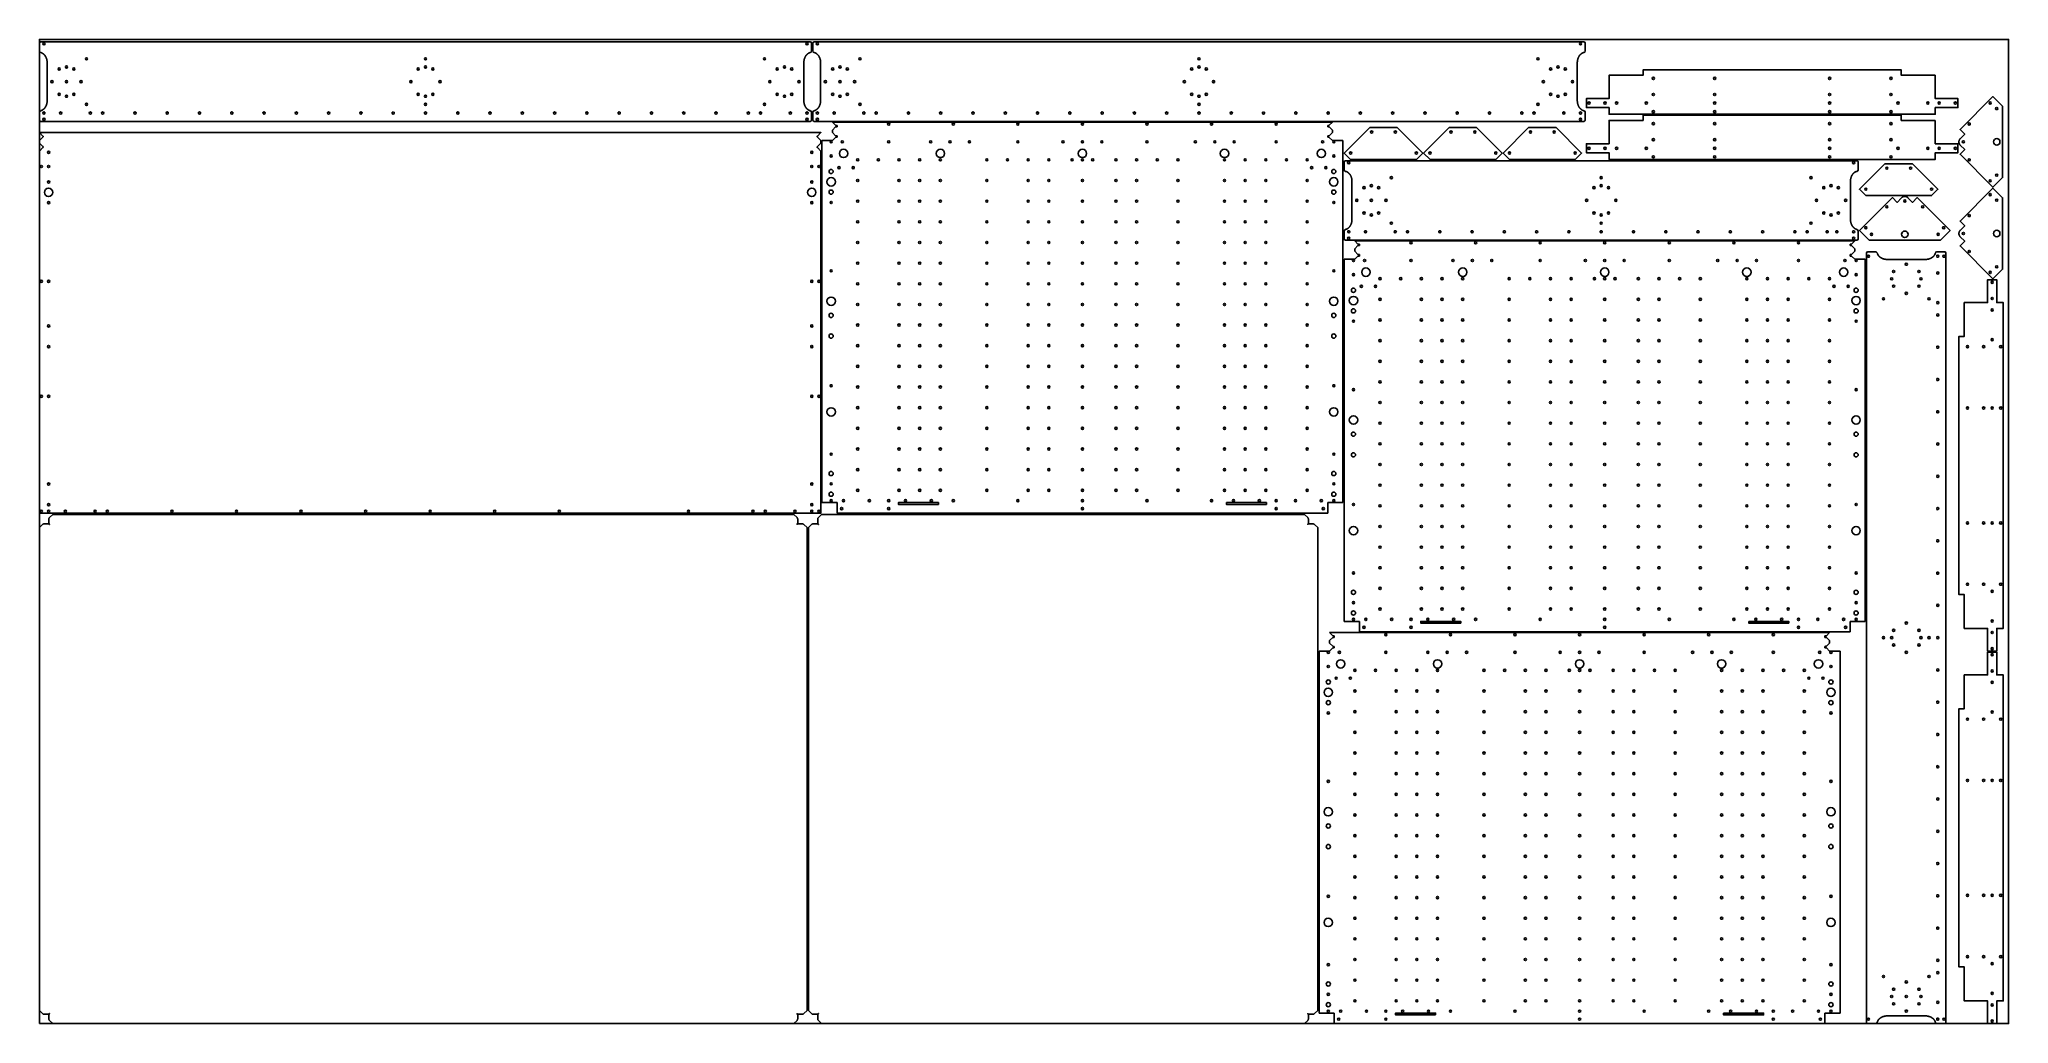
# Model space of a CAD drawing. Header units: metres. Extents: x 0 to 3050, y 0 to 1525.
import ezdxf

# ---------------------------------------------------------------- set-up
doc = ezdxf.new("R2010")
doc.units = ezdxf.units.M
doc.layers.add('INTERIOR_PROFILES', color=7, linetype='Continuous')
doc.layers.add('OUTER_PROFILES', color=7, linetype='Continuous')

msp = doc.modelspace()

# ---------------------------------------------------------------- linework, layer by layer
at = {"layer": 'INTERIOR_PROFILES'}
for points in [[(8.4, 1412), (8, 1412.3), (7.6, 1412.4), (7.2, 1412.5), (6.7, 1412.5), (6.4, 1412.4), (6.1, 1412.3), (5.8, 1412.2), (5.6, 1412)], [(34.4, 1412), (34, 1412.3), (33.6, 1412.4), (33.2, 1412.5), (32.7, 1412.5), (32.4, 1412.4), (32.1, 1412.3), (31.8, 1412.2), (31.6, 1412)], [(80.4, 1412), (80, 1412.3), (79.6, 1412.4), (79.2, 1412.5), (78.7, 1412.5), (78.4, 1412.4), (78.1, 1412.3), (77.8, 1412.2), (77.6, 1412)], [(99.4, 1412), (99, 1412.3), (98.6, 1412.4), (98.2, 1412.5), (97.7, 1412.5), (97.4, 1412.4), (97.1, 1412.3), (96.8, 1412.2), (96.6, 1412)], [(149.4, 1412), (149, 1412.3), (148.6, 1412.4), (148.2, 1412.5), (147.7, 1412.5), (147.4, 1412.4), (147.1, 1412.3), (146.8, 1412.2), (146.6, 1412)], [(199.4, 1412), (199, 1412.3), (198.6, 1412.4), (198.2, 1412.5), (197.7, 1412.5), (197.4, 1412.4), (197.1, 1412.3), (196.8, 1412.2), (196.6, 1412)], [(249.4, 1412), (249, 1412.3), (248.6, 1412.4), (248.2, 1412.5), (247.7, 1412.5), (247.4, 1412.4), (247.1, 1412.3), (246.8, 1412.2), (246.6, 1412)], [(299.4, 1412), (299, 1412.3), (298.6, 1412.4), (298.2, 1412.5), (297.7, 1412.5), (297.4, 1412.4), (297.1, 1412.3), (296.8, 1412.2), (296.6, 1412)], [(349.4, 1412), (349, 1412.3), (348.6, 1412.4), (348.2, 1412.5), (347.7, 1412.5), (347.4, 1412.4), (347.1, 1412.3), (346.8, 1412.2), (346.6, 1412)], [(399.4, 1412), (399, 1412.3), (398.6, 1412.4), (398.2, 1412.5), (397.7, 1412.5), (397.4, 1412.4), (397.1, 1412.3), (396.8, 1412.2), (396.6, 1412)], [(449.4, 1412), (449, 1412.3), (448.6, 1412.4), (448.2, 1412.5), (447.7, 1412.5), (447.4, 1412.4), (447.1, 1412.3), (446.8, 1412.2), (446.6, 1412)], [(499.4, 1412), (499, 1412.3), (498.6, 1412.4), (498.2, 1412.5), (497.7, 1412.5), (497.4, 1412.4), (497.1, 1412.3), (496.8, 1412.2), (496.6, 1412)], [(549.4, 1412), (549, 1412.3), (548.6, 1412.4), (548.2, 1412.5), (547.7, 1412.5), (547.4, 1412.4), (547.1, 1412.3), (546.8, 1412.2), (546.6, 1412)], [(599.4, 1412), (599, 1412.3), (598.6, 1412.4), (598.2, 1412.5), (597.7, 1412.5), (597.4, 1412.4), (597.1, 1412.3), (596.8, 1412.2), (596.6, 1412)], [(649.4, 1412), (649, 1412.3), (648.6, 1412.4), (648.2, 1412.5), (647.7, 1412.5), (647.4, 1412.4), (647.1, 1412.3), (646.8, 1412.2), (646.6, 1412)], [(699.4, 1412), (699, 1412.3), (698.6, 1412.4), (698.2, 1412.5), (697.7, 1412.5), (697.4, 1412.4), (697.1, 1412.3), (696.8, 1412.2), (696.6, 1412)], [(749.4, 1412), (749, 1412.3), (748.6, 1412.4), (748.2, 1412.5), (747.7, 1412.5), (747.4, 1412.4), (747.1, 1412.3), (746.8, 1412.2), (746.6, 1412)], [(799.4, 1412), (799, 1412.3), (798.6, 1412.4), (798.2, 1412.5), (797.7, 1412.5), (797.4, 1412.4), (797.1, 1412.3), (796.8, 1412.2), (796.6, 1412)], [(849.4, 1412), (849, 1412.3), (848.6, 1412.4), (848.2, 1412.5), (847.7, 1412.5), (847.4, 1412.4), (847.1, 1412.3), (846.8, 1412.2), (846.6, 1412)], [(899.4, 1412), (899, 1412.3), (898.6, 1412.4), (898.2, 1412.5), (897.7, 1412.5), (897.4, 1412.4), (897.1, 1412.3), (896.8, 1412.2), (896.6, 1412)], [(949.4, 1412), (949, 1412.3), (948.6, 1412.4), (948.2, 1412.5), (947.7, 1412.5), (947.4, 1412.4), (947.1, 1412.3), (946.8, 1412.2), (946.6, 1412)], [(999.4, 1412), (999, 1412.3), (998.6, 1412.4), (998.2, 1412.5), (997.7, 1412.5), (997.4, 1412.4), (997.1, 1412.3), (996.8, 1412.2), (996.6, 1412)], [(1049.4, 1412), (1049, 1412.3), (1048.6, 1412.4), (1048.2, 1412.5), (1047.7, 1412.5), (1047.4, 1412.4), (1047.1, 1412.3), (1046.8, 1412.2), (1046.6, 1412)], [(1099.4, 1412), (1099, 1412.3), (1098.6, 1412.4), (1098.2, 1412.5), (1097.7, 1412.5), (1097.4, 1412.4), (1097.1, 1412.3), (1096.8, 1412.2), (1096.6, 1412)], [(1118.4, 1412), (1118, 1412.3), (1117.6, 1412.4), (1117.2, 1412.5), (1116.7, 1412.5), (1116.4, 1412.4), (1116.1, 1412.3), (1115.8, 1412.2), (1115.6, 1412)], [(1164.4, 1412), (1164, 1412.3), (1163.6, 1412.4), (1163.2, 1412.5), (1162.7, 1412.5), (1162.4, 1412.4), (1162.1, 1412.3), (1161.8, 1412.2), (1161.6, 1412)], [(1190.4, 1412), (1190, 1412.3), (1189.6, 1412.4), (1189.2, 1412.5), (1188.7, 1412.5), (1188.4, 1412.4), (1188.1, 1412.3), (1187.8, 1412.2), (1187.6, 1412)], [(1206.4, 1412), (1206, 1412.3), (1205.6, 1412.4), (1205.2, 1412.5), (1204.7, 1412.5), (1204.4, 1412.4), (1204.1, 1412.3), (1203.8, 1412.2), (1203.6, 1412)], [(1232.4, 1412), (1232, 1412.3), (1231.6, 1412.4), (1231.2, 1412.5), (1230.7, 1412.5), (1230.4, 1412.4), (1230.1, 1412.3), (1229.8, 1412.2), (1229.6, 1412)], [(1278.4, 1412), (1278, 1412.3), (1277.6, 1412.4), (1277.2, 1412.5), (1276.7, 1412.5), (1276.4, 1412.4), (1276.1, 1412.3), (1275.8, 1412.2), (1275.6, 1412)], [(1297.4, 1412), (1297, 1412.3), (1296.6, 1412.4), (1296.2, 1412.5), (1295.7, 1412.5), (1295.4, 1412.4), (1295.1, 1412.3), (1294.8, 1412.2), (1294.6, 1412)], [(1347.4, 1412), (1347, 1412.3), (1346.6, 1412.4), (1346.2, 1412.5), (1345.7, 1412.5), (1345.4, 1412.4), (1345.1, 1412.3), (1344.8, 1412.2), (1344.6, 1412)], [(1397.4, 1412), (1397, 1412.3), (1396.6, 1412.4), (1396.2, 1412.5), (1395.7, 1412.5), (1395.4, 1412.4), (1395.1, 1412.3), (1394.8, 1412.2), (1394.6, 1412)], [(1447.4, 1412), (1447, 1412.3), (1446.6, 1412.4), (1446.2, 1412.5), (1445.7, 1412.5), (1445.4, 1412.4), (1445.1, 1412.3), (1444.8, 1412.2), (1444.6, 1412)], [(1497.4, 1412), (1497, 1412.3), (1496.6, 1412.4), (1496.2, 1412.5), (1495.7, 1412.5), (1495.4, 1412.4), (1495.1, 1412.3), (1494.8, 1412.2), (1494.6, 1412)], [(1547.4, 1412), (1547, 1412.3), (1546.6, 1412.4), (1546.2, 1412.5), (1545.7, 1412.5), (1545.4, 1412.4), (1545.1, 1412.3), (1544.8, 1412.2), (1544.6, 1412)], [(1597.4, 1412), (1597, 1412.3), (1596.6, 1412.4), (1596.2, 1412.5), (1595.7, 1412.5), (1595.4, 1412.4), (1595.1, 1412.3), (1594.8, 1412.2), (1594.6, 1412)], [(1647.4, 1412), (1647, 1412.3), (1646.6, 1412.4), (1646.2, 1412.5), (1645.7, 1412.5), (1645.4, 1412.4), (1645.1, 1412.3), (1644.8, 1412.2), (1644.6, 1412)], [(1697.4, 1412), (1697, 1412.3), (1696.6, 1412.4), (1696.2, 1412.5), (1695.7, 1412.5), (1695.4, 1412.4), (1695.1, 1412.3), (1694.8, 1412.2), (1694.6, 1412)], [(1747.4, 1412), (1747, 1412.3), (1746.6, 1412.4), (1746.2, 1412.5), (1745.7, 1412.5), (1745.4, 1412.4), (1745.1, 1412.3), (1744.8, 1412.2), (1744.6, 1412)], [(1797.4, 1412), (1797, 1412.3), (1796.6, 1412.4), (1796.2, 1412.5), (1795.7, 1412.5), (1795.4, 1412.4), (1795.1, 1412.3), (1794.8, 1412.2), (1794.6, 1412)], [(1847.4, 1412), (1847, 1412.3), (1846.6, 1412.4), (1846.2, 1412.5), (1845.7, 1412.5), (1845.4, 1412.4), (1845.1, 1412.3), (1844.8, 1412.2), (1844.6, 1412)], [(1897.4, 1412), (1897, 1412.3), (1896.6, 1412.4), (1896.2, 1412.5), (1895.7, 1412.5), (1895.4, 1412.4), (1895.1, 1412.3), (1894.8, 1412.2), (1894.6, 1412)], [(1947.4, 1412), (1947, 1412.3), (1946.6, 1412.4), (1946.2, 1412.5), (1945.7, 1412.5), (1945.4, 1412.4), (1945.1, 1412.3), (1944.8, 1412.2), (1944.6, 1412)], [(1997.4, 1412), (1997, 1412.3), (1996.6, 1412.4), (1996.2, 1412.5), (1995.7, 1412.5), (1995.4, 1412.4), (1995.1, 1412.3), (1994.8, 1412.2), (1994.6, 1412)], [(2047.4, 1412), (2047, 1412.3), (2046.6, 1412.4), (2046.2, 1412.5), (2045.7, 1412.5), (2045.4, 1412.4), (2045.1, 1412.3), (2044.8, 1412.2), (2044.6, 1412)], [(2097.4, 1412), (2097, 1412.3), (2096.6, 1412.4), (2096.2, 1412.5), (2095.7, 1412.5), (2095.4, 1412.4), (2095.1, 1412.3), (2094.8, 1412.2), (2094.6, 1412)], [(2147.4, 1412), (2147, 1412.3), (2146.6, 1412.4), (2146.2, 1412.5), (2145.7, 1412.5), (2145.4, 1412.4), (2145.1, 1412.3), (2144.8, 1412.2), (2144.6, 1412)], [(2197.4, 1412), (2197, 1412.3), (2196.6, 1412.4), (2196.2, 1412.5), (2195.7, 1412.5), (2195.4, 1412.4), (2195.1, 1412.3), (2194.8, 1412.2), (2194.6, 1412)], [(2247.4, 1412), (2247, 1412.3), (2246.6, 1412.4), (2246.2, 1412.5), (2245.7, 1412.5), (2245.4, 1412.4), (2245.1, 1412.3), (2244.8, 1412.2), (2244.6, 1412)], [(2297.4, 1412), (2297, 1412.3), (2296.6, 1412.4), (2296.2, 1412.5), (2295.7, 1412.5), (2295.4, 1412.4), (2295.1, 1412.3), (2294.8, 1412.2), (2294.6, 1412)], [(2316.4, 1412), (2316, 1412.3), (2315.6, 1412.4), (2315.2, 1412.5), (2314.7, 1412.5), (2314.4, 1412.4), (2314.1, 1412.3), (2313.8, 1412.2), (2313.6, 1412)], [(2362.4, 1412), (2362, 1412.3), (2361.6, 1412.4), (2361.2, 1412.5), (2360.7, 1412.5), (2360.4, 1412.4), (2360.1, 1412.3), (2359.8, 1412.2), (2359.6, 1412)], [(2388.4, 1412), (2388, 1412.3), (2387.6, 1412.4), (2387.2, 1412.5), (2386.7, 1412.5), (2386.4, 1412.4), (2386.1, 1412.3), (2385.8, 1412.2), (2385.6, 1412)], [(2029.4, 1228), (2029, 1228.3), (2028.6, 1228.4), (2028.2, 1228.5), (2027.7, 1228.5), (2027.4, 1228.4), (2027.1, 1228.3), (2026.8, 1228.2), (2026.6, 1228)], [(2055.4, 1228), (2055, 1228.3), (2054.6, 1228.4), (2054.2, 1228.5), (2053.7, 1228.5), (2053.4, 1228.4), (2053.1, 1228.3), (2052.8, 1228.2), (2052.6, 1228)], [(2101.4, 1228), (2101, 1228.3), (2100.6, 1228.4), (2100.2, 1228.5), (2099.7, 1228.5), (2099.4, 1228.4), (2099.1, 1228.3), (2098.8, 1228.2), (2098.6, 1228)], [(2120.4, 1228), (2120, 1228.3), (2119.6, 1228.4), (2119.2, 1228.5), (2118.7, 1228.5), (2118.4, 1228.4), (2118.1, 1228.3), (2117.8, 1228.2), (2117.6, 1228)], [(2170.4, 1228), (2170, 1228.3), (2169.6, 1228.4), (2169.2, 1228.5), (2168.7, 1228.5), (2168.4, 1228.4), (2168.1, 1228.3), (2167.8, 1228.2), (2167.6, 1228)], [(2220.4, 1228), (2220, 1228.3), (2219.6, 1228.4), (2219.2, 1228.5), (2218.7, 1228.5), (2218.4, 1228.4), (2218.1, 1228.3), (2217.8, 1228.2), (2217.6, 1228)], [(2270.4, 1228), (2270, 1228.3), (2269.6, 1228.4), (2269.2, 1228.5), (2268.7, 1228.5), (2268.4, 1228.4), (2268.1, 1228.3), (2267.8, 1228.2), (2267.6, 1228)], [(2320.4, 1228), (2320, 1228.3), (2319.6, 1228.4), (2319.2, 1228.5), (2318.7, 1228.5), (2318.4, 1228.4), (2318.1, 1228.3), (2317.8, 1228.2), (2317.6, 1228)], [(2370.4, 1228), (2370, 1228.3), (2369.6, 1228.4), (2369.2, 1228.5), (2368.7, 1228.5), (2368.4, 1228.4), (2368.1, 1228.3), (2367.8, 1228.2), (2367.6, 1228)], [(2420.4, 1228), (2420, 1228.3), (2419.6, 1228.4), (2419.2, 1228.5), (2418.7, 1228.5), (2418.4, 1228.4), (2418.1, 1228.3), (2417.8, 1228.2), (2417.6, 1228)], [(2470.4, 1228), (2470, 1228.3), (2469.6, 1228.4), (2469.2, 1228.5), (2468.7, 1228.5), (2468.4, 1228.4), (2468.1, 1228.3), (2467.8, 1228.2), (2467.6, 1228)], [(2520.4, 1228), (2520, 1228.3), (2519.6, 1228.4), (2519.2, 1228.5), (2518.7, 1228.5), (2518.4, 1228.4), (2518.1, 1228.3), (2517.8, 1228.2), (2517.6, 1228)], [(2570.4, 1228), (2570, 1228.3), (2569.6, 1228.4), (2569.2, 1228.5), (2568.7, 1228.5), (2568.4, 1228.4), (2568.1, 1228.3), (2567.8, 1228.2), (2567.6, 1228)], [(2620.4, 1228), (2620, 1228.3), (2619.6, 1228.4), (2619.2, 1228.5), (2618.7, 1228.5), (2618.4, 1228.4), (2618.1, 1228.3), (2617.8, 1228.2), (2617.6, 1228)], [(2670.4, 1228), (2670, 1228.3), (2669.6, 1228.4), (2669.2, 1228.5), (2668.7, 1228.5), (2668.4, 1228.4), (2668.1, 1228.3), (2667.8, 1228.2), (2667.6, 1228)], [(2720.4, 1228), (2720, 1228.3), (2719.6, 1228.4), (2719.2, 1228.5), (2718.7, 1228.5), (2718.4, 1228.4), (2718.1, 1228.3), (2717.8, 1228.2), (2717.6, 1228)], [(2739.4, 1228), (2739, 1228.3), (2738.6, 1228.4), (2738.2, 1228.5), (2737.7, 1228.5), (2737.4, 1228.4), (2737.1, 1228.3), (2736.8, 1228.2), (2736.6, 1228)], [(2770.4, 1228), (2770, 1228.3), (2769.6, 1228.4), (2769.2, 1228.5), (2768.7, 1228.5), (2768.4, 1228.4), (2768.1, 1228.3), (2767.8, 1228.2), (2767.6, 1228)], [(2785.4, 1228), (2785, 1228.3), (2784.6, 1228.4), (2784.2, 1228.5), (2783.7, 1228.5), (2783.4, 1228.4), (2783.1, 1228.3), (2782.8, 1228.2), (2782.6, 1228)], [(2811.4, 1228), (2811, 1228.3), (2810.6, 1228.4), (2810.2, 1228.5), (2809.7, 1228.5), (2809.4, 1228.4), (2809.1, 1228.3), (2808.8, 1228.2), (2808.6, 1228)], [(2939, 1190.4), (2938.8, 1190), (2938.6, 1189.6), (2938.5, 1189.2), (2938.6, 1188.7), (2938.6, 1188.4), (2938.7, 1188.1), (2938.9, 1187.8), (2939, 1187.6)], [(2939, 1164.4), (2938.8, 1164), (2938.6, 1163.6), (2938.5, 1163.2), (2938.6, 1162.7), (2938.6, 1162.4), (2938.7, 1162.1), (2938.9, 1161.8), (2939, 1161.6)], [(2939, 1118.4), (2938.8, 1118), (2938.6, 1117.6), (2938.5, 1117.2), (2938.6, 1116.7), (2938.6, 1116.4), (2938.7, 1116.1), (2938.9, 1115.8), (2939, 1115.6)], [(2939, 1099.4), (2938.8, 1099), (2938.6, 1098.6), (2938.5, 1098.2), (2938.6, 1097.7), (2938.6, 1097.4), (2938.7, 1097.1), (2938.9, 1096.8), (2939, 1096.6)], [(2939, 1049.4), (2938.8, 1049), (2938.6, 1048.6), (2938.5, 1048.2), (2938.6, 1047.7), (2938.6, 1047.4), (2938.7, 1047.1), (2938.9, 1046.8), (2939, 1046.6)], [(2939, 999.4), (2938.8, 999), (2938.6, 998.6), (2938.5, 998.2), (2938.6, 997.7), (2938.6, 997.4), (2938.7, 997.1), (2938.9, 996.8), (2939, 996.6)], [(2939, 949.4), (2938.8, 949), (2938.6, 948.6), (2938.5, 948.2), (2938.6, 947.7), (2938.6, 947.4), (2938.7, 947.1), (2938.9, 946.8), (2939, 946.6)], [(2939, 899.4), (2938.8, 899), (2938.6, 898.6), (2938.5, 898.2), (2938.6, 897.7), (2938.6, 897.4), (2938.7, 897.1), (2938.9, 896.8), (2939, 896.6)], [(2939, 849.4), (2938.8, 849), (2938.6, 848.6), (2938.5, 848.2), (2938.6, 847.7), (2938.6, 847.4), (2938.7, 847.1), (2938.9, 846.8), (2939, 846.6)], [(2939, 799.4), (2938.8, 799), (2938.6, 798.6), (2938.5, 798.2), (2938.6, 797.7), (2938.6, 797.4), (2938.7, 797.1), (2938.9, 796.8), (2939, 796.6)], [(2939, 749.4), (2938.8, 749), (2938.6, 748.6), (2938.5, 748.2), (2938.6, 747.7), (2938.6, 747.4), (2938.7, 747.1), (2938.9, 746.8), (2939, 746.6)], [(2939, 699.4), (2938.8, 699), (2938.6, 698.6), (2938.5, 698.2), (2938.6, 697.7), (2938.6, 697.4), (2938.7, 697.1), (2938.9, 696.8), (2939, 696.6)], [(2939, 649.4), (2938.8, 649), (2938.6, 648.6), (2938.5, 648.2), (2938.6, 647.7), (2938.6, 647.4), (2938.7, 647.1), (2938.9, 646.8), (2939, 646.6)], [(2939, 599.4), (2938.8, 599), (2938.6, 598.6), (2938.5, 598.2), (2938.6, 597.7), (2938.6, 597.4), (2938.7, 597.1), (2938.9, 596.8), (2939, 596.6)], [(2939, 549.4), (2938.8, 549), (2938.6, 548.6), (2938.5, 548.2), (2938.6, 547.7), (2938.6, 547.4), (2938.7, 547.1), (2938.9, 546.8), (2939, 546.6)], [(2939, 499.4), (2938.8, 499), (2938.6, 498.6), (2938.5, 498.2), (2938.6, 497.7), (2938.6, 497.4), (2938.7, 497.1), (2938.9, 496.8), (2939, 496.6)], [(2939, 449.4), (2938.8, 449), (2938.6, 448.6), (2938.5, 448.2), (2938.6, 447.7), (2938.6, 447.4), (2938.7, 447.1), (2938.9, 446.8), (2939, 446.6)], [(2939, 399.4), (2938.8, 399), (2938.6, 398.6), (2938.5, 398.2), (2938.6, 397.7), (2938.6, 397.4), (2938.7, 397.1), (2938.9, 396.8), (2939, 396.6)], [(2939, 349.4), (2938.8, 349), (2938.6, 348.6), (2938.5, 348.2), (2938.6, 347.7), (2938.6, 347.4), (2938.7, 347.1), (2938.9, 346.8), (2939, 346.6)], [(2939, 299.4), (2938.8, 299), (2938.6, 298.6), (2938.5, 298.2), (2938.6, 297.7), (2938.6, 297.4), (2938.7, 297.1), (2938.9, 296.8), (2939, 296.6)], [(2939, 249.4), (2938.8, 249), (2938.6, 248.6), (2938.5, 248.2), (2938.6, 247.7), (2938.6, 247.4), (2938.7, 247.1), (2938.9, 246.8), (2939, 246.6)], [(2939, 199.4), (2938.8, 199), (2938.6, 198.6), (2938.5, 198.2), (2938.6, 197.7), (2938.6, 197.4), (2938.7, 197.1), (2938.9, 196.8), (2939, 196.6)], [(2939, 149.4), (2938.8, 149), (2938.6, 148.6), (2938.5, 148.2), (2938.6, 147.7), (2938.6, 147.4), (2938.7, 147.1), (2938.9, 146.8), (2939, 146.6)], [(2939, 99.4), (2938.8, 99), (2938.6, 98.6), (2938.5, 98.2), (2938.6, 97.7), (2938.6, 97.4), (2938.7, 97.1), (2938.9, 96.8), (2939, 96.6)], [(2939, 80.4), (2938.8, 80), (2938.6, 79.6), (2938.5, 79.2), (2938.6, 78.7), (2938.6, 78.4), (2938.7, 78.1), (2938.9, 77.8), (2939, 77.6)], [(2939, 34.4), (2938.8, 34), (2938.6, 33.6), (2938.5, 33.2), (2938.6, 32.7), (2938.6, 32.4), (2938.7, 32.1), (2938.9, 31.8), (2939, 31.6)], [(2939, 8.4), (2938.8, 8), (2938.6, 7.6), (2938.5, 7.2), (2938.6, 6.7), (2938.6, 6.4), (2938.7, 6.1), (2938.9, 5.8), (2939, 5.6)]]:
    msp.add_lwpolyline(points, dxfattribs=at)
for points in [[(1392.5, 804.5), (1392.5, 807.3), (1330.5, 807.3), (1330.5, 804.5)], [(1838.5, 807.3), (1838.5, 804.5), (1900.5, 804.5), (1900.5, 807.3)], [(2201.5, 620.5), (2201.5, 623.3), (2139.5, 623.3), (2139.5, 620.5)], [(2647.5, 623.3), (2647.5, 620.5), (2709.5, 620.5), (2709.5, 623.3)], [(2162.5, 13.5), (2162.5, 16.3), (2100.5, 16.3), (2100.5, 13.5)], [(2608.5, 16.3), (2608.5, 13.5), (2670.5, 13.5), (2670.5, 16.3)]]:
    msp.add_lwpolyline(points, close=True, dxfattribs=at)
for centre, radius in [((7, 1518), 1.7), ((73, 1494.8), 1.7), ((598, 1494.8), 1.7), ((1123, 1494.8), 1.7), ((1189, 1518), 1.7), ((1205, 1518), 1.7), ((1271, 1494.8), 1.7), ((1796, 1494.8), 1.7), ((2321, 1494.8), 1.7), ((2387, 1518), 1.7), ((30.7, 1479.1), 1.7), ((42, 1482.2), 1.7), ((53.3, 1479.1), 1.7), ((586.7, 1479.1), 1.7), ((598, 1482.2), 1.7), ((609.3, 1479.1), 1.7), ((1142.7, 1479.1), 1.7), ((1154, 1482.2), 1.7), ((1165.3, 1479.1), 1.7), ((1228.7, 1479.1), 1.7), ((1240, 1482.2), 1.7), ((1251.3, 1479.1), 1.7), ((1784.7, 1479.1), 1.7), ((1796, 1482.2), 1.7), ((1807.3, 1479.1), 1.7), ((2340.7, 1479.1), 1.7), ((2352, 1482.2), 1.7), ((2363.3, 1479.1), 1.7), ((2499.8, 1464.5), 1.7), ((2594.8, 1464.5), 1.7), ((2772.8, 1464.5), 1.7), ((2867.8, 1464.5), 1.7), ((19.4, 1459.5), 1.7), ((30.7, 1439.9), 1.7), ((42, 1459.5), 1.7), ((42, 1436.9), 1.7), ((53.3, 1439.9), 1.7), ((64.6, 1459.5), 1.7), ((575.4, 1459.5), 1.7), ((586.7, 1439.9), 1.7), ((598, 1436.9), 1.7), ((609.3, 1439.9), 1.7), ((620.6, 1459.5), 1.7), ((1131.4, 1459.5), 1.7), ((1142.7, 1439.9), 1.7), ((1154, 1436.9), 1.7), ((1165.3, 1439.9), 1.7), ((1176.6, 1459.5), 1.7), ((1217.4, 1459.5), 1.7), ((1228.7, 1439.9), 1.7), ((1240, 1459.5), 1.7), ((1240, 1436.9), 1.7), ((1251.3, 1439.9), 1.7), ((1262.6, 1459.5), 1.7), ((1773.4, 1459.5), 1.7), ((1784.7, 1439.9), 1.7), ((1796, 1436.9), 1.7), ((1807.3, 1439.9), 1.7), ((1818.6, 1459.5), 1.7), ((2329.4, 1459.5), 1.7), ((2340.7, 1439.9), 1.7), ((2352, 1436.9), 1.7), ((2363.3, 1439.9), 1.7), ((2374.6, 1459.5), 1.7), ((2499.8, 1439.5), 1.7), ((2594.8, 1439.5), 1.7), ((2772.8, 1439.5), 1.7), ((2867.8, 1439.5), 1.7), ((73, 1424.3), 1.7), ((598, 1424.3), 1.7), ((1123, 1424.3), 1.7), ((1271, 1424.3), 1.7), ((1796, 1424.3), 1.7), ((2321, 1424.3), 1.7), ((2400, 1426.3), 1.7), ((2425, 1426.3), 1.7), ((2442.8, 1426.3), 1.7), ((2488.8, 1426.3), 1.7), ((2499.8, 1413), 1.7), ((2594.8, 1426.3), 1.7), ((2594.8, 1413), 1.7), ((2772.8, 1426.3), 1.7), ((2772.8, 1413), 1.7), ((2867.8, 1413), 1.7), ((2878.8, 1426.3), 1.7), ((2924.8, 1426.3), 1.7), ((2942.5, 1426.3), 1.7), ((2967.5, 1426.3), 1.7), ((3021.5, 1426.5), 1.7), ((3031.6, 1417.8), 1.7), ((7, 1401), 1.7), ((1189, 1401), 1.7), ((1205, 1401), 1.7), ((1315.5, 1393.8), 1.7), ((1415.5, 1393.8), 1.7), ((1515.5, 1393.8), 1.7), ((1615.5, 1393.8), 1.7), ((1715.5, 1393.8), 1.7), ((1815.5, 1393.8), 1.7), ((1915.5, 1393.8), 1.7), ((2063.4, 1381.4), 1.7), ((2100.2, 1381.4), 1.7), ((2186.4, 1381.4), 1.7), ((2223.2, 1381.4), 1.7), ((2309.4, 1381.4), 1.7), ((2346.2, 1381.4), 1.7), ((2387, 1401), 1.7), ((2499.8, 1394.5), 1.7), ((2594.8, 1394.5), 1.7), ((2772.8, 1394.5), 1.7), ((2867.8, 1394.5), 1.7), ((2989, 1394), 1.7), ((14.3, 1350), 1.7), ((1196.3, 1350), 1.7), ((1226.3, 1366.3), 1.7), ((1226.3, 1344.3), 1.7), ((1245.5, 1348.3), 6.5), ((1243.5, 1366.3), 1.7), ((1315.5, 1366.3), 1.7), ((1380.5, 1366.3), 1.7), ((1395.5, 1348.3), 6.5), ((1410.5, 1366.3), 1.7), ((1440.5, 1366.3), 1.7), ((1515.5, 1366.3), 1.7), ((1585.5, 1366.3), 1.7), ((1615.5, 1348.3), 6.5), ((1615.5, 1366.3), 1.7), ((1645.5, 1366.3), 1.7), ((1715.5, 1366.3), 1.7), ((1790.5, 1366.3), 1.7), ((1820.5, 1366.3), 1.7), ((1835.5, 1348.3), 6.5), ((1850.5, 1366.3), 1.7), ((1915.5, 1366.3), 1.7), ((1985.5, 1348.3), 6.5), ((1987.5, 1366.3), 1.7), ((2004.8, 1366.3), 1.7), ((2004.8, 1344.3), 1.7), ((2030.9, 1348.9), 1.7), ((2132.7, 1348.9), 1.7), ((2153.9, 1348.9), 1.7), ((2255.7, 1348.9), 1.7), ((2276.9, 1348.9), 1.7), ((2378.7, 1348.9), 1.7), ((2400, 1356.3), 1.7), ((2425, 1356.3), 1.7), ((2442.8, 1356.3), 1.7), ((2488.8, 1356.3), 1.7), ((2499.8, 1369.5), 1.7), ((2499.8, 1343), 1.7), ((2594.8, 1369.5), 1.7), ((2594.8, 1356.3), 1.7), ((2594.8, 1343), 1.7), ((2772.8, 1369.5), 1.7), ((2772.8, 1356.3), 1.7), ((2772.8, 1343), 1.7), ((2867.8, 1369.5), 1.7), ((2867.8, 1343), 1.7), ((2878.8, 1356.3), 1.7), ((2924.8, 1356.3), 1.7), ((2942.5, 1356.3), 1.7), ((2967.5, 1356.3), 1.7), ((2980, 1366.2), 1.7), ((3031.6, 1366.2), 5), ((3, 1328), 1.7), ((14.3, 1328), 1.7), ((1196.3, 1328), 1.7), ((1207.5, 1328), 1.7), ((1226.3, 1320.3), 3.25), ((1238.5, 1326.3), 1.7), ((1260.5, 1326.3), 1.7), ((1267.5, 1338.3), 1.7), ((1299.5, 1338.3), 1.7), ((1331.5, 1338.3), 1.7), ((1363.5, 1338.3), 1.7), ((1395.5, 1338.3), 1.7), ((1467.5, 1338.3), 1.7), ((1499.5, 1338.3), 1.7), ((1531.5, 1338.3), 1.7), ((1563.5, 1338.3), 1.7), ((1599.5, 1338.3), 1.7), ((1615.5, 1338.3), 1.7), ((1631.5, 1338.3), 1.7), ((1667.5, 1338.3), 1.7), ((1699.5, 1338.3), 1.7), ((1731.5, 1338.3), 1.7), ((1763.5, 1338.3), 1.7), ((1835.5, 1338.3), 1.7), ((1867.5, 1338.3), 1.7), ((1899.5, 1338.3), 1.7), ((1931.5, 1338.3), 1.7), ((1963.5, 1338.3), 1.7), ((1970.5, 1326.3), 1.7), ((1992.5, 1326.3), 1.7), ((2004.8, 1320.3), 3.25), ((2028, 1334), 1.7), ((2094, 1310.8), 1.7), ((2419, 1310.8), 1.7), ((2744, 1310.8), 1.7), ((2810, 1334), 1.7), ((2861.4, 1325.4), 1.7), ((2898.2, 1325.4), 1.7), ((2989, 1338.4), 1.7), ((3031.6, 1314.6), 1.7), ((14.3, 1288), 6.5), ((14.3, 1304), 1.7), ((1196.3, 1288), 6.5), ((1196.3, 1304), 1.7), ((1226.3, 1304.3), 6.5), ((1226.3, 1288.3), 3.25), ((1267.5, 1306.3), 1.7), ((1331.5, 1306.3), 1.7), ((1363.5, 1306.3), 1.7), ((1395.5, 1306.3), 1.7), ((1467.5, 1306.3), 1.7), ((1531.5, 1306.3), 1.7), ((1563.5, 1306.3), 1.7), ((1615.5, 1306.3), 1.7), ((1667.5, 1306.3), 1.7), ((1699.5, 1306.3), 1.7), ((1763.5, 1306.3), 1.7), ((1835.5, 1306.3), 1.7), ((1867.5, 1306.3), 1.7), ((1899.5, 1306.3), 1.7), ((1963.5, 1306.3), 1.7), ((2004.8, 1304.3), 6.5), ((2004.8, 1288.3), 3.25), ((2051.7, 1295.1), 1.7), ((2063, 1298.2), 1.7), ((2074.3, 1295.1), 1.7), ((2407.7, 1295.1), 1.7), ((2419, 1298.2), 1.7), ((2430.3, 1295.1), 1.7), ((2763.7, 1295.1), 1.7), ((2775, 1298.2), 1.7), ((2786.3, 1295.1), 1.7), ((2828.9, 1292.9), 1.7), ((2930.7, 1292.9), 1.7), ((3021.5, 1305.9), 1.7), ((3021.5, 1284.5), 1.7), ((14.3, 1272), 1.7), ((1196.3, 1272), 1.7), ((1226.3, 1272.3), 1.7), ((1267.5, 1274.3), 1.7), ((1331.5, 1274.3), 1.7), ((1363.5, 1274.3), 1.7), ((1395.5, 1274.3), 1.7), ((1467.5, 1274.3), 1.7), ((1531.5, 1274.3), 1.7), ((1563.5, 1274.3), 1.7), ((1615.5, 1274.3), 1.7), ((1667.5, 1274.3), 1.7), ((1699.5, 1274.3), 1.7), ((1763.5, 1274.3), 1.7), ((1835.5, 1274.3), 1.7), ((1867.5, 1274.3), 1.7), ((1899.5, 1274.3), 1.7), ((1963.5, 1274.3), 1.7), ((2004.8, 1272.3), 1.7), ((2040.4, 1275.5), 1.7), ((2051.7, 1255.9), 1.7), ((2063, 1275.5), 1.7), ((2063, 1252.9), 1.7), ((2074.3, 1255.9), 1.7), ((2085.6, 1275.5), 1.7), ((2396.4, 1275.5), 1.7), ((2407.7, 1255.9), 1.7), ((2419, 1252.9), 1.7), ((2430.3, 1255.9), 1.7), ((2441.6, 1275.5), 1.7), ((2752.4, 1275.5), 1.7), ((2763.7, 1255.9), 1.7), ((2775, 1252.9), 1.7), ((2786.3, 1255.9), 1.7), ((2797.6, 1275.5), 1.7), ((2861.4, 1265.6), 1.7), ((2889.2, 1274.6), 1.7), ((2917, 1265.6), 1.7), ((2989, 1252), 1.7), ((3031.6, 1275.8), 1.7), ((1267.5, 1242.3), 1.7), ((1331.5, 1242.3), 1.7), ((1363.5, 1242.3), 1.7), ((1395.5, 1242.3), 1.7), ((1467.5, 1242.3), 1.7), ((1531.5, 1242.3), 1.7), ((1563.5, 1242.3), 1.7), ((1615.5, 1242.3), 1.7), ((1667.5, 1242.3), 1.7), ((1699.5, 1242.3), 1.7), ((1763.5, 1242.3), 1.7), ((1835.5, 1242.3), 1.7), ((1867.5, 1242.3), 1.7), ((1899.5, 1242.3), 1.7), ((1963.5, 1242.3), 1.7), ((2094, 1240.3), 1.7), ((2419, 1240.3), 1.7), ((2744, 1240.3), 1.7), ((2828.9, 1233.1), 1.7), ((2837.6, 1223), 1.7), ((2889.2, 1223), 5), ((2940.8, 1223), 1.7), ((2949.5, 1233.1), 1.7), ((2980, 1224.2), 1.7), ((3031.6, 1224.2), 5), ((1267.5, 1210.3), 1.7), ((1331.5, 1210.3), 1.7), ((1363.5, 1210.3), 1.7), ((1395.5, 1210.3), 1.7), ((1467.5, 1210.3), 1.7), ((1531.5, 1210.3), 1.7), ((1563.5, 1210.3), 1.7), ((1615.5, 1210.3), 1.7), ((1667.5, 1210.3), 1.7), ((1699.5, 1210.3), 1.7), ((1763.5, 1210.3), 1.7), ((1835.5, 1210.3), 1.7), ((1867.5, 1210.3), 1.7), ((1899.5, 1210.3), 1.7), ((1963.5, 1210.3), 1.7), ((2028, 1217), 1.7), ((2124.5, 1209.8), 1.7), ((2224.5, 1209.8), 1.7), ((2324.5, 1209.8), 1.7), ((2424.5, 1209.8), 1.7), ((2524.5, 1209.8), 1.7), ((2624.5, 1209.8), 1.7), ((2724.5, 1209.8), 1.7), ((2810, 1217), 1.7), ((2833, 1189), 1.7), ((2950, 1189), 1.7), ((2989, 1196.4), 1.7), ((1226.3, 1166.3), 1.7), ((1267.5, 1178.3), 1.7), ((1331.5, 1178.3), 1.7), ((1363.5, 1178.3), 1.7), ((1395.5, 1178.3), 1.7), ((1467.5, 1178.3), 1.7), ((1531.5, 1178.3), 1.7), ((1563.5, 1178.3), 1.7), ((1615.5, 1178.3), 1.7), ((1667.5, 1178.3), 1.7), ((1699.5, 1178.3), 1.7), ((1763.5, 1178.3), 1.7), ((1835.5, 1178.3), 1.7), ((1867.5, 1178.3), 1.7), ((1899.5, 1178.3), 1.7), ((1963.5, 1178.3), 1.7), ((2004.8, 1166.3), 1.7), ((2035.3, 1182.3), 1.7), ((2035.3, 1160.3), 1.7), ((2054.5, 1164.3), 6.5), ((2052.5, 1182.3), 1.7), ((2124.5, 1182.3), 1.7), ((2189.5, 1182.3), 1.7), ((2204.5, 1164.3), 6.5), ((2219.5, 1182.3), 1.7), ((2249.5, 1182.3), 1.7), ((2324.5, 1182.3), 1.7), ((2394.5, 1182.3), 1.7), ((2424.5, 1164.3), 6.5), ((2424.5, 1182.3), 1.7), ((2454.5, 1182.3), 1.7), ((2524.5, 1182.3), 1.7), ((2599.5, 1182.3), 1.7), ((2629.5, 1182.3), 1.7), ((2644.5, 1164.3), 6.5), ((2659.5, 1182.3), 1.7), ((2724.5, 1182.3), 1.7), ((2794.5, 1164.3), 6.5), ((2796.5, 1182.3), 1.7), ((2813.8, 1182.3), 1.7), ((2813.8, 1160.3), 1.7), ((2871.9, 1165.3), 1.7), ((2891.5, 1176.6), 1.7), ((2911.1, 1165.3), 1.7), ((3021.5, 1163.9), 1.7), ((3031.6, 1172.6), 1.7), ((3, 1150), 1.7), ((14.3, 1150), 1.7), ((1196.3, 1150), 1.7), ((1207.5, 1150), 1.7), ((1267.5, 1146.3), 1.7), ((1331.5, 1146.3), 1.7), ((1363.5, 1146.3), 1.7), ((1395.5, 1146.3), 1.7), ((1467.5, 1146.3), 1.7), ((1531.5, 1146.3), 1.7), ((1563.5, 1146.3), 1.7), ((1615.5, 1146.3), 1.7), ((1667.5, 1146.3), 1.7), ((1699.5, 1146.3), 1.7), ((1763.5, 1146.3), 1.7), ((1835.5, 1146.3), 1.7), ((1867.5, 1146.3), 1.7), ((1899.5, 1146.3), 1.7), ((1963.5, 1146.3), 1.7), ((2035.3, 1136.3), 3.25), ((2047.5, 1142.3), 1.7), ((2069.5, 1142.3), 1.7), ((2076.5, 1154.3), 1.7), ((2108.5, 1154.3), 1.7), ((2140.5, 1154.3), 1.7), ((2172.5, 1154.3), 1.7), ((2204.5, 1154.3), 1.7), ((2276.5, 1154.3), 1.7), ((2308.5, 1154.3), 1.7), ((2340.5, 1154.3), 1.7), ((2372.5, 1154.3), 1.7), ((2408.5, 1154.3), 1.7), ((2424.5, 1154.3), 1.7), ((2440.5, 1154.3), 1.7), ((2476.5, 1154.3), 1.7), ((2508.5, 1154.3), 1.7), ((2540.5, 1154.3), 1.7), ((2572.5, 1154.3), 1.7), ((2644.5, 1154.3), 1.7), ((2676.5, 1154.3), 1.7), ((2708.5, 1154.3), 1.7), ((2740.5, 1154.3), 1.7), ((2772.5, 1154.3), 1.7), ((2779.5, 1142.3), 1.7), ((2801.5, 1142.3), 1.7), ((2813.8, 1136.3), 3.25), ((2868.9, 1154), 1.7), ((2871.9, 1142.7), 1.7), ((2891.5, 1131.4), 1.7), ((2911.1, 1142.7), 1.7), ((2914.2, 1154), 1.7), ((3024.5, 1148.5), 1.7), ((1226.3, 1119.3), 6.5), ((1226.3, 1097.3), 3.25), ((1267.5, 1114.3), 1.7), ((1331.5, 1114.3), 1.7), ((1363.5, 1114.3), 1.7), ((1395.5, 1114.3), 1.7), ((1467.5, 1114.3), 1.7), ((1531.5, 1114.3), 1.7), ((1563.5, 1114.3), 1.7), ((1615.5, 1114.3), 1.7), ((1667.5, 1114.3), 1.7), ((1699.5, 1114.3), 1.7), ((1763.5, 1114.3), 1.7), ((1835.5, 1114.3), 1.7), ((1867.5, 1114.3), 1.7), ((1899.5, 1114.3), 1.7), ((1963.5, 1114.3), 1.7), ((2004.8, 1119.3), 6.5), ((2004.8, 1097.3), 3.25), ((2035.3, 1120.3), 6.5), ((2035.3, 1104.3), 3.25), ((2076.5, 1122.3), 1.7), ((2140.5, 1122.3), 1.7), ((2172.5, 1122.3), 1.7), ((2204.5, 1122.3), 1.7), ((2276.5, 1122.3), 1.7), ((2340.5, 1122.3), 1.7), ((2372.5, 1122.3), 1.7), ((2424.5, 1122.3), 1.7), ((2476.5, 1122.3), 1.7), ((2508.5, 1122.3), 1.7), ((2572.5, 1122.3), 1.7), ((2644.5, 1122.3), 1.7), ((2676.5, 1122.3), 1.7), ((2708.5, 1122.3), 1.7), ((2772.5, 1122.3), 1.7), ((2813.8, 1120.3), 6.5), ((2813.8, 1104.3), 3.25), ((2856.3, 1123), 1.7), ((2926.8, 1123), 1.7), ((3024.5, 1123.5), 1.7), ((3024.5, 1105.8), 1.7), ((14.3, 1081), 1.7), ((1196.3, 1081), 1.7), ((1226.3, 1065.3), 3.25), ((1267.5, 1082.3), 1.7), ((1331.5, 1082.3), 1.7), ((1363.5, 1082.3), 1.7), ((1395.5, 1082.3), 1.7), ((1467.5, 1082.3), 1.7), ((1531.5, 1082.3), 1.7), ((1563.5, 1082.3), 1.7), ((1615.5, 1082.3), 1.7), ((1667.5, 1082.3), 1.7), ((1699.5, 1082.3), 1.7), ((1763.5, 1082.3), 1.7), ((1835.5, 1082.3), 1.7), ((1867.5, 1082.3), 1.7), ((1899.5, 1082.3), 1.7), ((1963.5, 1082.3), 1.7), ((2004.8, 1065.3), 3.25), ((2035.3, 1088.3), 1.7), ((2076.5, 1090.3), 1.7), ((2140.5, 1090.3), 1.7), ((2172.5, 1090.3), 1.7), ((2204.5, 1090.3), 1.7), ((2276.5, 1090.3), 1.7), ((2340.5, 1090.3), 1.7), ((2372.5, 1090.3), 1.7), ((2424.5, 1090.3), 1.7), ((2476.5, 1090.3), 1.7), ((2508.5, 1090.3), 1.7), ((2572.5, 1090.3), 1.7), ((2644.5, 1090.3), 1.7), ((2676.5, 1090.3), 1.7), ((2708.5, 1090.3), 1.7), ((2772.5, 1090.3), 1.7), ((2813.8, 1088.3), 1.7), ((14.3, 1049), 1.7), ((1196.3, 1049), 1.7), ((1267.5, 1050.3), 1.7), ((1331.5, 1050.3), 1.7), ((1363.5, 1050.3), 1.7), ((1395.5, 1050.3), 1.7), ((1467.5, 1050.3), 1.7), ((1531.5, 1050.3), 1.7), ((1563.5, 1050.3), 1.7), ((1615.5, 1050.3), 1.7), ((1667.5, 1050.3), 1.7), ((1699.5, 1050.3), 1.7), ((1763.5, 1050.3), 1.7), ((1835.5, 1050.3), 1.7), ((1867.5, 1050.3), 1.7), ((1899.5, 1050.3), 1.7), ((1963.5, 1050.3), 1.7), ((2076.5, 1058.3), 1.7), ((2140.5, 1058.3), 1.7), ((2172.5, 1058.3), 1.7), ((2204.5, 1058.3), 1.7), ((2276.5, 1058.3), 1.7), ((2340.5, 1058.3), 1.7), ((2372.5, 1058.3), 1.7), ((2424.5, 1058.3), 1.7), ((2476.5, 1058.3), 1.7), ((2508.5, 1058.3), 1.7), ((2572.5, 1058.3), 1.7), ((2644.5, 1058.3), 1.7), ((2676.5, 1058.3), 1.7), ((2708.5, 1058.3), 1.7), ((2772.5, 1058.3), 1.7), ((2986.3, 1048.8), 1.7), ((3011.3, 1048.8), 1.7), ((3024.5, 1059.8), 1.7), ((3037.8, 1048.8), 1.7), ((1267.5, 1018.3), 1.7), ((1331.5, 1018.3), 1.7), ((1363.5, 1018.3), 1.7), ((1395.5, 1018.3), 1.7), ((1467.5, 1018.3), 1.7), ((1531.5, 1018.3), 1.7), ((1563.5, 1018.3), 1.7), ((1615.5, 1018.3), 1.7), ((1667.5, 1018.3), 1.7), ((1699.5, 1018.3), 1.7), ((1763.5, 1018.3), 1.7), ((1835.5, 1018.3), 1.7), ((1867.5, 1018.3), 1.7), ((1899.5, 1018.3), 1.7), ((1963.5, 1018.3), 1.7), ((2076.5, 1026.3), 1.7), ((2140.5, 1026.3), 1.7), ((2172.5, 1026.3), 1.7), ((2204.5, 1026.3), 1.7), ((2276.5, 1026.3), 1.7), ((2340.5, 1026.3), 1.7), ((2372.5, 1026.3), 1.7), ((2424.5, 1026.3), 1.7), ((2476.5, 1026.3), 1.7), ((2508.5, 1026.3), 1.7), ((2572.5, 1026.3), 1.7), ((2644.5, 1026.3), 1.7), ((2676.5, 1026.3), 1.7), ((2708.5, 1026.3), 1.7), ((2772.5, 1026.3), 1.7), ((1226.3, 988.3), 1.7), ((1267.5, 986.3), 1.7), ((1331.5, 986.3), 1.7), ((1363.5, 986.3), 1.7), ((1395.5, 986.3), 1.7), ((1467.5, 986.3), 1.7), ((1531.5, 986.3), 1.7), ((1563.5, 986.3), 1.7), ((1615.5, 986.3), 1.7), ((1667.5, 986.3), 1.7), ((1699.5, 986.3), 1.7), ((1763.5, 986.3), 1.7), ((1835.5, 986.3), 1.7), ((1867.5, 986.3), 1.7), ((1899.5, 986.3), 1.7), ((1963.5, 986.3), 1.7), ((2004.8, 988.3), 1.7), ((2035.3, 982.3), 1.7), ((2076.5, 994.3), 1.7), ((2140.5, 994.3), 1.7), ((2172.5, 994.3), 1.7), ((2204.5, 994.3), 1.7), ((2276.5, 994.3), 1.7), ((2340.5, 994.3), 1.7), ((2372.5, 994.3), 1.7), ((2424.5, 994.3), 1.7), ((2476.5, 994.3), 1.7), ((2508.5, 994.3), 1.7), ((2572.5, 994.3), 1.7), ((2644.5, 994.3), 1.7), ((2676.5, 994.3), 1.7), ((2708.5, 994.3), 1.7), ((2772.5, 994.3), 1.7), ((2813.8, 982.3), 1.7), ((3, 972), 1.7), ((14.3, 972), 1.7), ((1196.3, 972), 1.7), ((1207.5, 972), 1.7), ((1226.3, 947.8), 6.5), ((1267.5, 954.3), 1.7), ((1331.5, 954.3), 1.7), ((1363.5, 954.3), 1.7), ((1395.5, 954.3), 1.7), ((1467.5, 954.3), 1.7), ((1531.5, 954.3), 1.7), ((1563.5, 954.3), 1.7), ((1615.5, 954.3), 1.7), ((1667.5, 954.3), 1.7), ((1699.5, 954.3), 1.7), ((1763.5, 954.3), 1.7), ((1835.5, 954.3), 1.7), ((1867.5, 954.3), 1.7), ((1899.5, 954.3), 1.7), ((1963.5, 954.3), 1.7), ((2004.8, 947.8), 6.5), ((2076.5, 962.3), 1.7), ((2140.5, 962.3), 1.7), ((2172.5, 962.3), 1.7), ((2204.5, 962.3), 1.7), ((2276.5, 962.3), 1.7), ((2340.5, 962.3), 1.7), ((2372.5, 962.3), 1.7), ((2424.5, 962.3), 1.7), ((2476.5, 962.3), 1.7), ((2508.5, 962.3), 1.7), ((2572.5, 962.3), 1.7), ((2644.5, 962.3), 1.7), ((2676.5, 962.3), 1.7), ((2708.5, 962.3), 1.7), ((2772.5, 962.3), 1.7), ((2986.3, 953.8), 1.7), ((3011.3, 953.8), 1.7), ((3024.5, 953.8), 1.7), ((3037.8, 953.8), 1.7), ((1267.5, 922.3), 1.7), ((1331.5, 922.3), 1.7), ((1363.5, 922.3), 1.7), ((1395.5, 922.3), 1.7), ((1467.5, 922.3), 1.7), ((1531.5, 922.3), 1.7), ((1563.5, 922.3), 1.7), ((1615.5, 922.3), 1.7), ((1667.5, 922.3), 1.7), ((1699.5, 922.3), 1.7), ((1763.5, 922.3), 1.7), ((1835.5, 922.3), 1.7), ((1867.5, 922.3), 1.7), ((1899.5, 922.3), 1.7), ((1963.5, 922.3), 1.7), ((2035.3, 935.3), 6.5), ((2035.3, 913.3), 3.25), ((2076.5, 930.3), 1.7), ((2140.5, 930.3), 1.7), ((2172.5, 930.3), 1.7), ((2204.5, 930.3), 1.7), ((2276.5, 930.3), 1.7), ((2340.5, 930.3), 1.7), ((2372.5, 930.3), 1.7), ((2424.5, 930.3), 1.7), ((2476.5, 930.3), 1.7), ((2508.5, 930.3), 1.7), ((2572.5, 930.3), 1.7), ((2644.5, 930.3), 1.7), ((2676.5, 930.3), 1.7), ((2708.5, 930.3), 1.7), ((2772.5, 930.3), 1.7), ((2813.8, 935.3), 6.5), ((2813.8, 913.3), 3.25), ((1267.5, 890.3), 1.7), ((1331.5, 890.3), 1.7), ((1363.5, 890.3), 1.7), ((1395.5, 890.3), 1.7), ((1467.5, 890.3), 1.7), ((1531.5, 890.3), 1.7), ((1563.5, 890.3), 1.7), ((1615.5, 890.3), 1.7), ((1667.5, 890.3), 1.7), ((1699.5, 890.3), 1.7), ((1763.5, 890.3), 1.7), ((1835.5, 890.3), 1.7), ((1867.5, 890.3), 1.7), ((1899.5, 890.3), 1.7), ((1963.5, 890.3), 1.7), ((2035.3, 881.3), 3.25), ((2076.5, 898.3), 1.7), ((2140.5, 898.3), 1.7), ((2172.5, 898.3), 1.7), ((2204.5, 898.3), 1.7), ((2276.5, 898.3), 1.7), ((2340.5, 898.3), 1.7), ((2372.5, 898.3), 1.7), ((2424.5, 898.3), 1.7), ((2476.5, 898.3), 1.7), ((2508.5, 898.3), 1.7), ((2572.5, 898.3), 1.7), ((2644.5, 898.3), 1.7), ((2676.5, 898.3), 1.7), ((2708.5, 898.3), 1.7), ((2772.5, 898.3), 1.7), ((2813.8, 881.3), 3.25), ((1226.3, 852.3), 3.25), ((1226.3, 882.3), 1.7), ((1267.5, 858.3), 1.7), ((1331.5, 858.3), 1.7), ((1363.5, 858.3), 1.7), ((1395.5, 858.3), 1.7), ((1467.5, 858.3), 1.7), ((1531.5, 858.3), 1.7), ((1563.5, 858.3), 1.7), ((1615.5, 858.3), 1.7), ((1667.5, 858.3), 1.7), ((1699.5, 858.3), 1.7), ((1763.5, 858.3), 1.7), ((1835.5, 858.3), 1.7), ((1867.5, 858.3), 1.7), ((1899.5, 858.3), 1.7), ((1963.5, 858.3), 1.7), ((2004.8, 852.3), 3.25), ((2004.8, 882.3), 1.7), ((2076.5, 866.3), 1.7), ((2140.5, 866.3), 1.7), ((2172.5, 866.3), 1.7), ((2204.5, 866.3), 1.7), ((2276.5, 866.3), 1.7), ((2340.5, 866.3), 1.7), ((2372.5, 866.3), 1.7), ((2424.5, 866.3), 1.7), ((2476.5, 866.3), 1.7), ((2508.5, 866.3), 1.7), ((2572.5, 866.3), 1.7), ((2644.5, 866.3), 1.7), ((2676.5, 866.3), 1.7), ((2708.5, 866.3), 1.7), ((2772.5, 866.3), 1.7), ((14.3, 836), 1.7), ((1196.3, 836), 1.7), ((1226.3, 820.3), 3.25), ((1226.3, 836.3), 1.7), ((1267.5, 826.3), 1.7), ((1331.5, 826.3), 1.7), ((1363.5, 826.3), 1.7), ((1395.5, 826.3), 1.7), ((1467.5, 826.3), 1.7), ((1531.5, 826.3), 1.7), ((1563.5, 826.3), 1.7), ((1615.5, 826.3), 1.7), ((1667.5, 826.3), 1.7), ((1699.5, 826.3), 1.7), ((1763.5, 826.3), 1.7), ((1835.5, 826.3), 1.7), ((1867.5, 826.3), 1.7), ((1899.5, 826.3), 1.7), ((1963.5, 826.3), 1.7), ((2004.8, 820.3), 3.25), ((2004.8, 836.3), 1.7), ((2076.5, 834.3), 1.7), ((2140.5, 834.3), 1.7), ((2172.5, 834.3), 1.7), ((2204.5, 834.3), 1.7), ((2276.5, 834.3), 1.7), ((2340.5, 834.3), 1.7), ((2372.5, 834.3), 1.7), ((2424.5, 834.3), 1.7), ((2476.5, 834.3), 1.7), ((2508.5, 834.3), 1.7), ((2572.5, 834.3), 1.7), ((2644.5, 834.3), 1.7), ((2676.5, 834.3), 1.7), ((2708.5, 834.3), 1.7), ((2772.5, 834.3), 1.7), ((3, 794), 1.7), ((14.3, 804), 1.7), ((14.3, 794), 1.7), ((40.3, 794), 1.7), ((86.3, 794), 1.7), ((105.3, 794), 1.7), ((205.3, 794), 1.7), ((305.3, 794), 1.7), ((405.3, 794), 1.7), ((505.3, 794), 1.7), ((605.3, 794), 1.7), ((705.3, 794), 1.7), ((805.3, 794), 1.7), ((1005.3, 794), 1.7), ((1105.3, 794), 1.7), ((1124.3, 794), 1.7), ((1170.3, 794), 1.7), ((1196.3, 804), 1.7), ((1196.3, 794), 1.7), ((1207.5, 794), 1.7), ((1226.3, 810.3), 1.7), ((1242.5, 798), 1.7), ((1245.5, 810.3), 1.7), ((1285.5, 810.3), 1.7), ((1315.5, 810.3), 1.7), ((1315.5, 798), 1.7), ((1341.5, 810.3), 1.7), ((1381.5, 810.3), 1.7), ((1415.5, 810.3), 1.7), ((1515.5, 810.3), 1.7), ((1615.5, 810.3), 1.7), ((1615.5, 798), 1.7), ((1715.5, 810.3), 1.7), ((1815.5, 810.3), 1.7), ((1849.5, 810.3), 1.7), ((1889.5, 810.3), 1.7), ((1915.5, 810.3), 1.7), ((1915.5, 798), 1.7), ((1945.5, 810.3), 1.7), ((1985.5, 810.3), 1.7), ((1988.5, 798), 1.7), ((2004.8, 810.3), 1.7), ((2035.3, 804.3), 1.7), ((2076.5, 802.3), 1.7), ((2140.5, 802.3), 1.7), ((2172.5, 802.3), 1.7), ((2204.5, 802.3), 1.7), ((2276.5, 802.3), 1.7), ((2340.5, 802.3), 1.7), ((2372.5, 802.3), 1.7), ((2424.5, 802.3), 1.7), ((2476.5, 802.3), 1.7), ((2508.5, 802.3), 1.7), ((2572.5, 802.3), 1.7), ((2644.5, 802.3), 1.7), ((2676.5, 802.3), 1.7), ((2708.5, 802.3), 1.7), ((2772.5, 802.3), 1.7), ((2813.8, 804.3), 1.7), ((2035.3, 763.8), 6.5), ((2076.5, 770.3), 1.7), ((2140.5, 770.3), 1.7), ((2172.5, 770.3), 1.7), ((2204.5, 770.3), 1.7), ((2276.5, 770.3), 1.7), ((2340.5, 770.3), 1.7), ((2372.5, 770.3), 1.7), ((2424.5, 770.3), 1.7), ((2476.5, 770.3), 1.7), ((2508.5, 770.3), 1.7), ((2572.5, 770.3), 1.7), ((2644.5, 770.3), 1.7), ((2676.5, 770.3), 1.7), ((2708.5, 770.3), 1.7), ((2772.5, 770.3), 1.7), ((2813.8, 763.8), 6.5), ((2986.3, 775.8), 1.7), ((3011.3, 775.8), 1.7), ((3024.5, 775.8), 1.7), ((3037.8, 775.8), 1.7), ((2076.5, 738.3), 1.7), ((2140.5, 738.3), 1.7), ((2172.5, 738.3), 1.7), ((2204.5, 738.3), 1.7), ((2276.5, 738.3), 1.7), ((2340.5, 738.3), 1.7), ((2372.5, 738.3), 1.7), ((2424.5, 738.3), 1.7), ((2476.5, 738.3), 1.7), ((2508.5, 738.3), 1.7), ((2572.5, 738.3), 1.7), ((2644.5, 738.3), 1.7), ((2676.5, 738.3), 1.7), ((2708.5, 738.3), 1.7), ((2772.5, 738.3), 1.7), ((2076.5, 706.3), 1.7), ((2140.5, 706.3), 1.7), ((2172.5, 706.3), 1.7), ((2204.5, 706.3), 1.7), ((2276.5, 706.3), 1.7), ((2340.5, 706.3), 1.7), ((2372.5, 706.3), 1.7), ((2424.5, 706.3), 1.7), ((2476.5, 706.3), 1.7), ((2508.5, 706.3), 1.7), ((2572.5, 706.3), 1.7), ((2644.5, 706.3), 1.7), ((2676.5, 706.3), 1.7), ((2708.5, 706.3), 1.7), ((2772.5, 706.3), 1.7), ((2035.3, 668.3), 3.25), ((2035.3, 698.3), 1.7), ((2076.5, 674.3), 1.7), ((2140.5, 674.3), 1.7), ((2172.5, 674.3), 1.7), ((2204.5, 674.3), 1.7), ((2276.5, 674.3), 1.7), ((2340.5, 674.3), 1.7), ((2372.5, 674.3), 1.7), ((2424.5, 674.3), 1.7), ((2476.5, 674.3), 1.7), ((2508.5, 674.3), 1.7), ((2572.5, 674.3), 1.7), ((2644.5, 674.3), 1.7), ((2676.5, 674.3), 1.7), ((2708.5, 674.3), 1.7), ((2772.5, 674.3), 1.7), ((2813.8, 668.3), 3.25), ((2813.8, 698.3), 1.7), ((2986.3, 680.8), 1.7), ((3011.3, 680.8), 1.7), ((3024.5, 669.8), 1.7), ((3037.8, 680.8), 1.7), ((2035.3, 652.3), 1.7), ((2076.5, 642.3), 1.7), ((2140.5, 642.3), 1.7), ((2172.5, 642.3), 1.7), ((2204.5, 642.3), 1.7), ((2276.5, 642.3), 1.7), ((2340.5, 642.3), 1.7), ((2372.5, 642.3), 1.7), ((2424.5, 642.3), 1.7), ((2476.5, 642.3), 1.7), ((2508.5, 642.3), 1.7), ((2572.5, 642.3), 1.7), ((2644.5, 642.3), 1.7), ((2676.5, 642.3), 1.7), ((2708.5, 642.3), 1.7), ((2772.5, 642.3), 1.7), ((2813.8, 652.3), 1.7), ((2035.3, 636.3), 3.25), ((2035.3, 626.3), 1.7), ((2051.5, 614), 1.7), ((2054.5, 626.3), 1.7), ((2094.5, 626.3), 1.7), ((2124.5, 626.3), 1.7), ((2124.5, 614), 1.7), ((2150.5, 626.3), 1.7), ((2190.5, 626.3), 1.7), ((2224.5, 626.3), 1.7), ((2324.5, 626.3), 1.7), ((2424.5, 626.3), 1.7), ((2424.5, 614), 1.7), ((2524.5, 626.3), 1.7), ((2624.5, 626.3), 1.7), ((2658.5, 626.3), 1.7), ((2698.5, 626.3), 1.7), ((2724.5, 626.3), 1.7), ((2724.5, 614), 1.7), ((2754.5, 626.3), 1.7), ((2794.5, 626.3), 1.7), ((2797.5, 614), 1.7), ((2813.8, 636.3), 3.25), ((2813.8, 626.3), 1.7), ((2871.9, 609.3), 1.7), ((2891.5, 620.6), 1.7), ((2911.1, 609.3), 1.7), ((3024.5, 623.8), 1.7), ((2085.5, 602.8), 1.7), ((2185.5, 602.8), 1.7), ((2285.5, 602.8), 1.7), ((2385.5, 602.8), 1.7), ((2485.5, 602.8), 1.7), ((2585.5, 602.8), 1.7), ((2685.5, 602.8), 1.7), ((2856.3, 598), 1.7), ((2868.9, 598), 1.7), ((2871.9, 586.7), 1.7), ((2911.1, 586.7), 1.7), ((2914.2, 598), 1.7), ((2926.8, 598), 1.7), ((3024.5, 606), 1.7), ((3024.5, 581), 1.7), ((1996.3, 575.3), 1.7), ((1996.3, 553.3), 1.7), ((2015.5, 557.3), 6.5), ((2013.5, 575.3), 1.7), ((2085.5, 575.3), 1.7), ((2150.5, 575.3), 1.7), ((2165.5, 557.3), 6.5), ((2180.5, 575.3), 1.7), ((2210.5, 575.3), 1.7), ((2285.5, 575.3), 1.7), ((2355.5, 575.3), 1.7), ((2385.5, 557.3), 6.5), ((2385.5, 575.3), 1.7), ((2415.5, 575.3), 1.7), ((2485.5, 575.3), 1.7), ((2560.5, 575.3), 1.7), ((2590.5, 575.3), 1.7), ((2605.5, 557.3), 6.5), ((2620.5, 575.3), 1.7), ((2685.5, 575.3), 1.7), ((2755.5, 557.3), 6.5), ((2757.5, 575.3), 1.7), ((2774.8, 575.3), 1.7), ((2774.8, 553.3), 1.7), ((2891.5, 575.4), 1.7), ((3024.5, 571.5), 1.7), ((1996.3, 513.3), 6.5), ((1996.3, 529.3), 3.25), ((2008.5, 535.3), 1.7), ((2030.5, 535.3), 1.7), ((2037.5, 547.3), 1.7), ((2069.5, 547.3), 1.7), ((2101.5, 547.3), 1.7), ((2133.5, 547.3), 1.7), ((2165.5, 547.3), 1.7), ((2237.5, 547.3), 1.7), ((2269.5, 547.3), 1.7), ((2301.5, 547.3), 1.7), ((2333.5, 547.3), 1.7), ((2369.5, 547.3), 1.7), ((2385.5, 547.3), 1.7), ((2401.5, 547.3), 1.7), ((2437.5, 547.3), 1.7), ((2469.5, 547.3), 1.7), ((2501.5, 547.3), 1.7), ((2533.5, 547.3), 1.7), ((2605.5, 547.3), 1.7), ((2637.5, 547.3), 1.7), ((2669.5, 547.3), 1.7), ((2701.5, 547.3), 1.7), ((2733.5, 547.3), 1.7), ((2740.5, 535.3), 1.7), ((2762.5, 535.3), 1.7), ((2774.8, 513.3), 6.5), ((2774.8, 529.3), 3.25), ((3024.5, 546.5), 1.7), ((3024.5, 528.8), 1.7), ((1996.3, 497.3), 3.25), ((2037.5, 515.3), 1.7), ((2101.5, 515.3), 1.7), ((2133.5, 515.3), 1.7), ((2165.5, 515.3), 1.7), ((2237.5, 515.3), 1.7), ((2301.5, 515.3), 1.7), ((2333.5, 515.3), 1.7), ((2385.5, 515.3), 1.7), ((2437.5, 515.3), 1.7), ((2469.5, 515.3), 1.7), ((2533.5, 515.3), 1.7), ((2605.5, 515.3), 1.7), ((2637.5, 515.3), 1.7), ((2669.5, 515.3), 1.7), ((2733.5, 515.3), 1.7), ((2774.8, 497.3), 3.25), ((1996.3, 481.3), 1.7), ((2037.5, 483.3), 1.7), ((2101.5, 483.3), 1.7), ((2133.5, 483.3), 1.7), ((2165.5, 483.3), 1.7), ((2237.5, 483.3), 1.7), ((2301.5, 483.3), 1.7), ((2333.5, 483.3), 1.7), ((2385.5, 483.3), 1.7), ((2437.5, 483.3), 1.7), ((2469.5, 483.3), 1.7), ((2533.5, 483.3), 1.7), ((2605.5, 483.3), 1.7), ((2637.5, 483.3), 1.7), ((2669.5, 483.3), 1.7), ((2733.5, 483.3), 1.7), ((2774.8, 481.3), 1.7), ((2986.3, 471.8), 1.7), ((3011.3, 471.8), 1.7), ((3024.5, 482.8), 1.7), ((3037.8, 471.8), 1.7), ((2037.5, 451.3), 1.7), ((2101.5, 451.3), 1.7), ((2133.5, 451.3), 1.7), ((2165.5, 451.3), 1.7), ((2237.5, 451.3), 1.7), ((2301.5, 451.3), 1.7), ((2333.5, 451.3), 1.7), ((2385.5, 451.3), 1.7), ((2437.5, 451.3), 1.7), ((2469.5, 451.3), 1.7), ((2533.5, 451.3), 1.7), ((2605.5, 451.3), 1.7), ((2637.5, 451.3), 1.7), ((2669.5, 451.3), 1.7), ((2733.5, 451.3), 1.7), ((2037.5, 419.3), 1.7), ((2101.5, 419.3), 1.7), ((2133.5, 419.3), 1.7), ((2165.5, 419.3), 1.7), ((2237.5, 419.3), 1.7), ((2301.5, 419.3), 1.7), ((2333.5, 419.3), 1.7), ((2385.5, 419.3), 1.7), ((2437.5, 419.3), 1.7), ((2469.5, 419.3), 1.7), ((2533.5, 419.3), 1.7), ((2605.5, 419.3), 1.7), ((2637.5, 419.3), 1.7), ((2669.5, 419.3), 1.7), ((2733.5, 419.3), 1.7), ((1996.3, 375.3), 1.7), ((2037.5, 387.3), 1.7), ((2101.5, 387.3), 1.7), ((2133.5, 387.3), 1.7), ((2165.5, 387.3), 1.7), ((2237.5, 387.3), 1.7), ((2301.5, 387.3), 1.7), ((2333.5, 387.3), 1.7), ((2385.5, 387.3), 1.7), ((2437.5, 387.3), 1.7), ((2469.5, 387.3), 1.7), ((2533.5, 387.3), 1.7), ((2605.5, 387.3), 1.7), ((2637.5, 387.3), 1.7), ((2669.5, 387.3), 1.7), ((2733.5, 387.3), 1.7), ((2774.8, 375.3), 1.7), ((2986.3, 376.8), 1.7), ((3011.3, 376.8), 1.7), ((3024.5, 376.8), 1.7), ((3037.8, 376.8), 1.7), ((2037.5, 355.3), 1.7), ((2101.5, 355.3), 1.7), ((2133.5, 355.3), 1.7), ((2165.5, 355.3), 1.7), ((2237.5, 355.3), 1.7), ((2301.5, 355.3), 1.7), ((2333.5, 355.3), 1.7), ((2385.5, 355.3), 1.7), ((2437.5, 355.3), 1.7), ((2469.5, 355.3), 1.7), ((2533.5, 355.3), 1.7), ((2605.5, 355.3), 1.7), ((2637.5, 355.3), 1.7), ((2669.5, 355.3), 1.7), ((2733.5, 355.3), 1.7), ((1996.3, 328.3), 6.5), ((1996.3, 306.3), 3.25), ((2037.5, 323.3), 1.7), ((2101.5, 323.3), 1.7), ((2133.5, 323.3), 1.7), ((2165.5, 323.3), 1.7), ((2237.5, 323.3), 1.7), ((2301.5, 323.3), 1.7), ((2333.5, 323.3), 1.7), ((2385.5, 323.3), 1.7), ((2437.5, 323.3), 1.7), ((2469.5, 323.3), 1.7), ((2533.5, 323.3), 1.7), ((2605.5, 323.3), 1.7), ((2637.5, 323.3), 1.7), ((2669.5, 323.3), 1.7), ((2733.5, 323.3), 1.7), ((2774.8, 328.3), 6.5), ((2774.8, 306.3), 3.25), ((1996.3, 274.3), 3.25), ((2037.5, 291.3), 1.7), ((2101.5, 291.3), 1.7), ((2133.5, 291.3), 1.7), ((2165.5, 291.3), 1.7), ((2237.5, 291.3), 1.7), ((2301.5, 291.3), 1.7), ((2333.5, 291.3), 1.7), ((2385.5, 291.3), 1.7), ((2437.5, 291.3), 1.7), ((2469.5, 291.3), 1.7), ((2533.5, 291.3), 1.7), ((2605.5, 291.3), 1.7), ((2637.5, 291.3), 1.7), ((2669.5, 291.3), 1.7), ((2733.5, 291.3), 1.7), ((2774.8, 274.3), 3.25), ((2037.5, 259.3), 1.7), ((2101.5, 259.3), 1.7), ((2133.5, 259.3), 1.7), ((2165.5, 259.3), 1.7), ((2237.5, 259.3), 1.7), ((2301.5, 259.3), 1.7), ((2333.5, 259.3), 1.7), ((2385.5, 259.3), 1.7), ((2437.5, 259.3), 1.7), ((2469.5, 259.3), 1.7), ((2533.5, 259.3), 1.7), ((2605.5, 259.3), 1.7), ((2637.5, 259.3), 1.7), ((2669.5, 259.3), 1.7), ((2733.5, 259.3), 1.7), ((2037.5, 227.3), 1.7), ((2101.5, 227.3), 1.7), ((2133.5, 227.3), 1.7), ((2165.5, 227.3), 1.7), ((2237.5, 227.3), 1.7), ((2301.5, 227.3), 1.7), ((2333.5, 227.3), 1.7), ((2385.5, 227.3), 1.7), ((2437.5, 227.3), 1.7), ((2469.5, 227.3), 1.7), ((2533.5, 227.3), 1.7), ((2605.5, 227.3), 1.7), ((2637.5, 227.3), 1.7), ((2669.5, 227.3), 1.7), ((2733.5, 227.3), 1.7), ((1996.3, 197.3), 1.7), ((2037.5, 195.3), 1.7), ((2101.5, 195.3), 1.7), ((2133.5, 195.3), 1.7), ((2165.5, 195.3), 1.7), ((2237.5, 195.3), 1.7), ((2301.5, 195.3), 1.7), ((2333.5, 195.3), 1.7), ((2385.5, 195.3), 1.7), ((2437.5, 195.3), 1.7), ((2469.5, 195.3), 1.7), ((2533.5, 195.3), 1.7), ((2605.5, 195.3), 1.7), ((2637.5, 195.3), 1.7), ((2669.5, 195.3), 1.7), ((2733.5, 195.3), 1.7), ((2774.8, 197.3), 1.7), ((2986.3, 198.8), 1.7), ((3011.3, 198.8), 1.7), ((3024.5, 198.8), 1.7), ((3037.8, 198.8), 1.7), ((1996.3, 156.8), 6.5), ((2037.5, 163.3), 1.7), ((2101.5, 163.3), 1.7), ((2133.5, 163.3), 1.7), ((2165.5, 163.3), 1.7), ((2237.5, 163.3), 1.7), ((2301.5, 163.3), 1.7), ((2333.5, 163.3), 1.7), ((2385.5, 163.3), 1.7), ((2437.5, 163.3), 1.7), ((2469.5, 163.3), 1.7), ((2533.5, 163.3), 1.7), ((2605.5, 163.3), 1.7), ((2637.5, 163.3), 1.7), ((2669.5, 163.3), 1.7), ((2733.5, 163.3), 1.7), ((2774.8, 156.8), 6.5), ((2037.5, 131.3), 1.7), ((2101.5, 131.3), 1.7), ((2133.5, 131.3), 1.7), ((2165.5, 131.3), 1.7), ((2237.5, 131.3), 1.7), ((2301.5, 131.3), 1.7), ((2333.5, 131.3), 1.7), ((2385.5, 131.3), 1.7), ((2437.5, 131.3), 1.7), ((2469.5, 131.3), 1.7), ((2533.5, 131.3), 1.7), ((2605.5, 131.3), 1.7), ((2637.5, 131.3), 1.7), ((2669.5, 131.3), 1.7), ((2733.5, 131.3), 1.7), ((1996.3, 91.3), 1.7), ((2037.5, 99.3), 1.7), ((2101.5, 99.3), 1.7), ((2133.5, 99.3), 1.7), ((2165.5, 99.3), 1.7), ((2237.5, 99.3), 1.7), ((2301.5, 99.3), 1.7), ((2333.5, 99.3), 1.7), ((2385.5, 99.3), 1.7), ((2437.5, 99.3), 1.7), ((2469.5, 99.3), 1.7), ((2533.5, 99.3), 1.7), ((2605.5, 99.3), 1.7), ((2637.5, 99.3), 1.7), ((2669.5, 99.3), 1.7), ((2733.5, 99.3), 1.7), ((2774.8, 91.3), 1.7), ((2986.3, 103.8), 1.7), ((3011.3, 103.8), 1.7), ((3024.5, 92.8), 1.7), ((3037.8, 103.8), 1.7), ((1996.3, 61.3), 3.25), ((2037.5, 67.3), 1.7), ((2101.5, 67.3), 1.7), ((2133.5, 67.3), 1.7), ((2165.5, 67.3), 1.7), ((2237.5, 67.3), 1.7), ((2301.5, 67.3), 1.7), ((2333.5, 67.3), 1.7), ((2385.5, 67.3), 1.7), ((2437.5, 67.3), 1.7), ((2469.5, 67.3), 1.7), ((2533.5, 67.3), 1.7), ((2605.5, 67.3), 1.7), ((2637.5, 67.3), 1.7), ((2669.5, 67.3), 1.7), ((2733.5, 67.3), 1.7), ((2774.8, 61.3), 3.25), ((2856.3, 73), 1.7), ((2891.5, 64.6), 1.7), ((2926.8, 73), 1.7), ((1996.3, 29.3), 3.25), ((1996.3, 45.3), 1.7), ((2037.5, 35.3), 1.7), ((2101.5, 35.3), 1.7), ((2133.5, 35.3), 1.7), ((2165.5, 35.3), 1.7), ((2237.5, 35.3), 1.7), ((2301.5, 35.3), 1.7), ((2333.5, 35.3), 1.7), ((2385.5, 35.3), 1.7), ((2437.5, 35.3), 1.7), ((2469.5, 35.3), 1.7), ((2533.5, 35.3), 1.7), ((2605.5, 35.3), 1.7), ((2637.5, 35.3), 1.7), ((2669.5, 35.3), 1.7), ((2733.5, 35.3), 1.7), ((2774.8, 29.3), 3.25), ((2774.8, 45.3), 1.7), ((2868.9, 42), 1.7), ((2871.9, 53.3), 1.7), ((2871.9, 30.7), 1.7), ((2891.5, 42), 1.7), ((2911.1, 53.3), 1.7), ((2911.1, 30.7), 1.7), ((2914.2, 42), 1.7), ((3024.5, 46.8), 1.7), ((3024.5, 29), 1.7), ((1996.3, 19.3), 1.7), ((2012.5, 7), 1.7), ((2015.5, 19.3), 1.7), ((2055.5, 19.3), 1.7), ((2085.5, 19.3), 1.7), ((2085.5, 7), 1.7), ((2111.5, 19.3), 1.7), ((2151.5, 19.3), 1.7), ((2185.5, 19.3), 1.7), ((2285.5, 19.3), 1.7), ((2385.5, 19.3), 1.7), ((2385.5, 7), 1.7), ((2485.5, 19.3), 1.7), ((2585.5, 19.3), 1.7), ((2619.5, 19.3), 1.7), ((2659.5, 19.3), 1.7), ((2685.5, 19.3), 1.7), ((2685.5, 7), 1.7), ((2715.5, 19.3), 1.7), ((2755.5, 19.3), 1.7), ((2758.5, 7), 1.7), ((2774.8, 19.3), 1.7), ((2833, 7), 1.7), ((2891.5, 19.4), 1.7), ((2950, 7), 1.7), ((3024.5, 4), 1.7)]:
    msp.add_circle(centre, radius, dxfattribs=at)
for centre, start, end in [((7, 1411), 143.9681, 396.0319), ((33, 1411), 143.9681, 396.0319), ((79, 1411), 143.9681, 396.0319), ((98, 1411), 143.9681, 396.0319), ((148, 1411), 143.9681, 396.0319), ((198, 1411), 143.9681, 396.0319), ((248, 1411), 143.9681, 396.0319), ((298, 1411), 143.9681, 396.0319), ((348, 1411), 143.9681, 396.0319), ((398, 1411), 143.9681, 396.0319), ((448, 1411), 143.9681, 396.0319), ((498, 1411), 143.9681, 396.0319), ((548, 1411), 143.9681, 396.0319), ((598, 1411), 143.9681, 396.0319), ((648, 1411), 143.9681, 396.0319), ((698, 1411), 143.9681, 396.0319), ((748, 1411), 143.9681, 396.0319), ((798, 1411), 143.9681, 396.0319), ((848, 1411), 143.9681, 396.0319), ((898, 1411), 143.9681, 396.0319), ((948, 1411), 143.9681, 396.0319), ((998, 1411), 143.9681, 396.0319), ((1048, 1411), 143.9681, 396.0319), ((1098, 1411), 143.9681, 396.0319), ((1117, 1411), 143.9681, 396.0319), ((1163, 1411), 143.9681, 396.0319), ((1189, 1411), 143.9681, 396.0319), ((1205, 1411), 143.9681, 396.0319), ((1231, 1411), 143.9681, 396.0319), ((1277, 1411), 143.9681, 396.0319), ((1296, 1411), 143.9681, 396.0319), ((1346, 1411), 143.9681, 396.0319), ((1396, 1411), 143.9681, 396.0319), ((1446, 1411), 143.9681, 396.0319), ((1496, 1411), 143.9681, 396.0319), ((1546, 1411), 143.9681, 396.0319), ((1596, 1411), 143.9681, 396.0319), ((1646, 1411), 143.9681, 396.0319), ((1696, 1411), 143.9681, 396.0319), ((1746, 1411), 143.9681, 396.0319), ((1796, 1411), 143.9681, 396.0319), ((1846, 1411), 143.9681, 396.0319), ((1896, 1411), 143.9681, 396.0319), ((1946, 1411), 143.9681, 396.0319), ((1996, 1411), 143.9681, 396.0319), ((2046, 1411), 143.9681, 396.0319), ((2096, 1411), 143.9681, 396.0319), ((2146, 1411), 143.9681, 396.0319), ((2196, 1411), 143.9681, 396.0319), ((2246, 1411), 143.9681, 396.0319), ((2296, 1411), 143.9681, 396.0319), ((2315, 1411), 143.9681, 396.0319), ((2361, 1411), 143.9681, 396.0319), ((2387, 1411), 143.9681, 396.0319), ((2028, 1227), 143.9681, 396.0319), ((2054, 1227), 143.9681, 396.0319), ((2100, 1227), 143.9681, 396.0319), ((2119, 1227), 143.9681, 396.0319), ((2169, 1227), 143.9681, 396.0319), ((2219, 1227), 143.9681, 396.0319), ((2269, 1227), 143.9681, 396.0319), ((2319, 1227), 143.9681, 396.0319), ((2369, 1227), 143.9681, 396.0319), ((2419, 1227), 143.9681, 396.0319), ((2469, 1227), 143.9681, 396.0319), ((2519, 1227), 143.9681, 396.0319), ((2569, 1227), 143.9681, 396.0319), ((2619, 1227), 143.9681, 396.0319), ((2669, 1227), 143.9681, 396.0319), ((2719, 1227), 143.9681, 396.0319), ((2738, 1227), 143.9681, 396.0319), ((2769, 1227), 143.9681, 396.0319), ((2784, 1227), 143.9681, 396.0319), ((2810, 1227), 143.9681, 396.0319), ((2940, 1189), 233.9681, 486.0319), ((2940, 1163), 233.9681, 486.0319), ((2940, 1117), 233.9681, 486.0319), ((2940, 1098), 233.9681, 486.0319), ((2940, 1048), 233.9681, 486.0319), ((2940, 998), 233.9681, 486.0319), ((2940, 948), 233.9681, 486.0319), ((2940, 898), 233.9681, 486.0319), ((2940, 848), 233.9681, 486.0319), ((2940, 798), 233.9681, 486.0319), ((2940, 748), 233.9681, 486.0319), ((2940, 698), 233.9681, 486.0319), ((2940, 648), 233.9681, 486.0319), ((2940, 598), 233.9681, 486.0319), ((2940, 548), 233.9681, 486.0319), ((2940, 498), 233.9681, 486.0319), ((2940, 448), 233.9681, 486.0319), ((2940, 398), 233.9681, 486.0319), ((2940, 348), 233.9681, 486.0319), ((2940, 298), 233.9681, 486.0319), ((2940, 248), 233.9681, 486.0319), ((2940, 198), 233.9681, 486.0319), ((2940, 148), 233.9681, 486.0319), ((2940, 98), 233.9681, 486.0319), ((2940, 79), 233.9681, 486.0319), ((2940, 33), 233.9681, 486.0319), ((2940, 7), 233.9681, 486.0319)]:
    msp.add_arc(centre, 1.7, start, end, dxfattribs=at)
at = {"layer": 'OUTER_PROFILES'}
for p, q in [((0, 1519), (0, 1507)), ((1194, 1521), (2, 1521)), ((1196, 1507), (1196, 1519)), ((1198, 1519), (1198, 1507)), ((2392, 1521), (1200, 1521)), ((2394, 1507), (2394, 1519)), ((12, 1488.8), (12, 1430.3)), ((1184, 1430.3), (1184, 1488.8)), ((1210, 1488.8), (1210, 1430.3)), ((2382, 1430.3), (2382, 1488.8)), ((0, 1412), (0, 1400)), ((1196, 1400), (1196, 1412)), ((1198, 1412), (1198, 1400)), ((2394, 1400), (2394, 1412)), ((2, 1398), (1194, 1398)), ((1200, 1398), (2392, 1398)), ((1228.2, 1368.2), (1233.3, 1373.2)), ((1233.3, 1391.9), (1228.3, 1396.8)), ((1228.3, 1396.8), (1233.3, 1396.8)), ((1228.3, 1384.5), (1233.3, 1389.5)), ((1228.3, 1380.6), (1228.3, 1384.5)), ((1233.3, 1375.6), (1228.3, 1380.6)), ((1233.3, 1396.8), (1235.5, 1396.8)), ((1235.5, 1391.8), (1233.3, 1391.9)), ((1233.3, 1389.5), (1235.5, 1389.5)), ((1235.5, 1375.5), (1233.3, 1375.6)), ((1233.3, 1373.2), (1235.5, 1373.3)), ((1235.5, 1396.8), (1995.5, 1396.8)), ((1235.5, 1389.5), (1235.5, 1391.8)), ((1235.5, 1373.3), (1235.5, 1375.5)), ((1995.5, 1396.8), (1997.8, 1396.8)), ((1997.8, 1391.9), (1995.5, 1391.8)), ((1995.5, 1391.8), (1995.5, 1389.5)), ((1995.5, 1389.5), (1997.8, 1389.5)), ((1995.5, 1375.5), (1995.5, 1373.3)), ((1995.5, 1373.3), (1997.8, 1373.2)), ((1997.8, 1396.8), (2002.7, 1396.8)), ((2002.7, 1396.8), (1997.8, 1391.9)), ((1997.8, 1389.5), (2002.8, 1384.5)), ((2002.8, 1380.6), (1997.8, 1375.6)), ((1997.8, 1373.2), (2002.8, 1368.2)), ((2002.8, 1384.5), (2002.8, 1380.6)), ((1212, 807.3), (1212, 1368.2)), ((1212, 1368.2), (1217, 1368.2)), ((1217, 1368.2), (1219.3, 1368.2)), ((1219.3, 1368.2), (1228.2, 1368.2)), ((2002.8, 1368.2), (2011.8, 1368.2)), ((2011.8, 1368.2), (2014, 1368.2)), ((2014, 1368.2), (2019, 1368.2)), ((2019, 1368.2), (2019, 807.3)), ((2021, 1335), (2021, 1323)), ((2815, 1337), (2023, 1337)), ((2817, 1323), (2817, 1335)), ((2033, 1304.8), (2033, 1246.3)), ((2805, 1246.3), (2805, 1304.8)), ((2021, 1228), (2021, 1216)), ((2817, 1216), (2817, 1228)), ((2023, 1214), (2815, 1214)), ((2042.3, 1207.9), (2037.3, 1212.8)), ((2037.3, 1212.8), (2042.3, 1212.8)), ((2037.3, 1200.5), (2042.3, 1205.5)), ((2037.3, 1196.6), (2037.3, 1200.5)), ((2042.3, 1191.6), (2037.3, 1196.6)), ((2042.3, 1212.8), (2044.5, 1212.8)), ((2044.5, 1207.8), (2042.3, 1207.9)), ((2042.3, 1205.5), (2044.5, 1205.5)), ((2044.5, 1191.5), (2042.3, 1191.6)), ((2044.5, 1212.8), (2804.5, 1212.8)), ((2044.5, 1205.5), (2044.5, 1207.8)), ((2044.5, 1189.3), (2044.5, 1191.5)), ((2804.5, 1212.8), (2806.8, 1212.8)), ((2806.8, 1207.9), (2804.5, 1207.8)), ((2804.5, 1207.8), (2804.5, 1205.5)), ((2804.5, 1205.5), (2806.8, 1205.5)), ((2804.5, 1191.5), (2804.5, 1189.3)), ((2806.8, 1212.8), (2811.7, 1212.8)), ((2811.7, 1212.8), (2806.8, 1207.9)), ((2806.8, 1205.5), (2811.8, 1200.5)), ((2811.8, 1196.6), (2806.8, 1191.6)), ((2811.8, 1200.5), (2811.8, 1196.6)), ((2830, 1194), (2830, 2)), ((2844, 1196), (2832, 1196)), ((2951, 1196), (2939, 1196)), ((2953, 2), (2953, 1194)), ((2021, 623.3), (2021, 1184.2)), ((2021, 1184.2), (2026, 1184.2)), ((2026, 1184.2), (2028.3, 1184.2)), ((2028.3, 1184.2), (2037.2, 1184.2)), ((2037.2, 1184.2), (2042.3, 1189.2)), ((2042.3, 1189.2), (2044.5, 1189.3)), ((2804.5, 1189.3), (2806.8, 1189.2)), ((2806.8, 1189.2), (2811.8, 1184.2)), ((2811.8, 1184.2), (2820.8, 1184.2)), ((2820.8, 1184.2), (2823, 1184.2)), ((2823, 1184.2), (2828, 1184.2)), ((2828, 1184.2), (2828, 623.3)), ((2920.8, 1184), (2862.3, 1184)), ((1217, 807.3), (1212, 807.3)), ((1219.3, 807.3), (1217, 807.3)), ((1233.3, 807.3), (1219.3, 807.3)), ((1235.5, 807.3), (1233.3, 807.3)), ((1235.5, 805), (1235.5, 807.3)), ((1235.5, 791), (1235.5, 805)), ((1997.8, 807.3), (1995.5, 807.3)), ((1995.5, 807.3), (1995.5, 805)), ((1995.5, 805), (1995.5, 791)), ((2011.8, 807.3), (1997.8, 807.3)), ((2014, 807.3), (2011.8, 807.3)), ((2019, 807.3), (2014, 807.3)), ((5, 773.5), (0, 768.5)), ((0, 768.5), (0, 20.6)), ((13.3, 774.5), (7.3, 774.5)), ((14.6, 781.8), (14.6, 775.8)), ((15.6, 773.5), (15.5, 773.5)), ((20.6, 789), (15.6, 784)), ((1168.5, 789), (20.6, 789)), ((1173.5, 784), (1168.5, 789)), ((1173.5, 773.5), (1173.5, 773.5)), ((1174.5, 775.8), (1174.5, 781.8)), ((1181.8, 774.5), (1175.8, 774.5)), ((1189, 768.5), (1184, 773.5)), ((1189, 20.6), (1189, 768.5)), ((1196, 773.5), (1191, 768.5)), ((1191, 768.5), (1191, 20.6)), ((1204.3, 774.5), (1198.3, 774.5)), ((1205.6, 781.8), (1205.6, 775.8)), ((1206.6, 773.5), (1206.5, 773.5)), ((1211.6, 789), (1206.6, 784)), ((1959.5, 789), (1211.6, 789)), ((1995.5, 791), (1235.5, 791)), ((1964.5, 784), (1959.5, 789)), ((1964.5, 773.5), (1964.5, 773.5)), ((1965.5, 775.8), (1965.5, 781.8)), ((1972.8, 774.5), (1966.8, 774.5)), ((1980, 768.5), (1975, 773.5)), ((1980, 20.6), (1980, 768.5)), ((2026, 623.3), (2021, 623.3)), ((2028.3, 623.3), (2026, 623.3)), ((2042.3, 623.3), (2028.3, 623.3)), ((2044.5, 623.3), (2042.3, 623.3)), ((2044.5, 621), (2044.5, 623.3)), ((2044.5, 607), (2044.5, 621)), ((2806.8, 623.3), (2804.5, 623.3)), ((2804.5, 623.3), (2804.5, 621)), ((2804.5, 621), (2804.5, 607)), ((2820.8, 623.3), (2806.8, 623.3)), ((2823, 623.3), (2820.8, 623.3)), ((2828, 623.3), (2823, 623.3)), ((1998.2, 577.2), (2003.3, 582.2)), ((2003.3, 600.9), (1998.3, 605.8)), ((1998.3, 605.8), (2003.3, 605.8)), ((1998.3, 593.5), (2003.3, 598.5)), ((1998.3, 589.6), (1998.3, 593.5)), ((2003.3, 584.6), (1998.3, 589.6)), ((2003.3, 605.8), (2005.5, 605.8)), ((2005.5, 600.8), (2003.3, 600.9)), ((2003.3, 598.5), (2005.5, 598.5)), ((2005.5, 584.5), (2003.3, 584.6)), ((2003.3, 582.2), (2005.5, 582.3)), ((2005.5, 605.8), (2765.5, 605.8)), ((2005.5, 598.5), (2005.5, 600.8)), ((2005.5, 582.3), (2005.5, 584.5)), ((2804.5, 607), (2044.5, 607)), ((2765.5, 605.8), (2767.8, 605.8)), ((2767.8, 600.9), (2765.5, 600.8)), ((2765.5, 600.8), (2765.5, 598.5)), ((2765.5, 598.5), (2767.8, 598.5)), ((2765.5, 584.5), (2765.5, 582.3)), ((2765.5, 582.3), (2767.8, 582.2)), ((2767.8, 605.8), (2772.7, 605.8)), ((2772.7, 605.8), (2767.8, 600.9)), ((2767.8, 598.5), (2772.8, 593.5)), ((2772.8, 589.6), (2767.8, 584.6)), ((2767.8, 582.2), (2772.8, 577.2)), ((2772.8, 593.5), (2772.8, 589.6)), ((1982, 16.3), (1982, 577.2)), ((1982, 577.2), (1987, 577.2)), ((1987, 577.2), (1989.3, 577.2)), ((1989.3, 577.2), (1998.2, 577.2)), ((2772.8, 577.2), (2781.8, 577.2)), ((2781.8, 577.2), (2784, 577.2)), ((2784, 577.2), (2789, 577.2)), ((2789, 577.2), (2789, 16.3)), ((0, 20.6), (5, 15.6)), ((7.3, 14.6), (13.3, 14.6)), ((14.6, 13.3), (14.6, 7.3)), ((15.5, 15.6), (15.6, 15.5)), ((15.6, 5), (20.6, 0)), ((20.6, 0), (1168.5, 0)), ((1168.5, 0), (1173.5, 5)), ((1173.5, 15.5), (1173.5, 15.6)), ((1174.5, 7.3), (1174.5, 13.3)), ((1175.8, 14.6), (1181.8, 14.6)), ((1184, 15.6), (1189, 20.6)), ((1191, 20.6), (1196, 15.6)), ((1198.3, 14.6), (1204.3, 14.6)), ((1205.6, 13.3), (1205.6, 7.3)), ((1206.5, 15.6), (1206.6, 15.5)), ((1206.6, 5), (1211.6, 0)), ((1211.6, 0), (1959.5, 0)), ((1959.5, 0), (1964.5, 5)), ((1964.5, 15.5), (1964.5, 15.6)), ((1965.5, 7.3), (1965.5, 13.3)), ((1966.8, 14.6), (1972.8, 14.6)), ((1975, 15.6), (1980, 20.6)), ((1987, 16.3), (1982, 16.3)), ((1989.3, 16.3), (1987, 16.3)), ((2003.3, 16.3), (1989.3, 16.3)), ((2005.5, 16.3), (2003.3, 16.3)), ((2005.5, 14), (2005.5, 16.3)), ((2005.5, 0), (2005.5, 14)), ((2765.5, 0), (2005.5, 0)), ((2767.8, 16.3), (2765.5, 16.3)), ((2765.5, 16.3), (2765.5, 14)), ((2765.5, 14), (2765.5, 0)), ((2781.8, 16.3), (2767.8, 16.3)), ((2784, 16.3), (2781.8, 16.3)), ((2789, 16.3), (2784, 16.3)), ((2832, 0), (2844, 0)), ((2862.3, 12), (2920.8, 12)), ((2939, 0), (2951, 0))]:
    msp.add_line(p, q, dxfattribs=at)
for points in [[(12, 1488.8), (12, 1489.1), (12, 1489.4), (12, 1489.7), (12, 1490), (11.9, 1490.3), (11.9, 1490.7), (11.9, 1491), (11.9, 1491.3), (11.8, 1491.6), (11.8, 1491.9), (11.7, 1492.2), (11.7, 1492.5), (11.6, 1492.8), (11.6, 1493.1), (11.5, 1493.4), (11.4, 1493.7), (11.3, 1494), (11.3, 1494.3), (11.2, 1494.6), (11.1, 1494.9), (11, 1495.2), (10.9, 1495.4), (10.8, 1495.7), (10.7, 1496), (10.6, 1496.3), (10.5, 1496.6), (10.4, 1496.8), (10.3, 1497.1), (10.1, 1497.4), (10, 1497.6), (9.9, 1497.9), (9.7, 1498.1), (9.6, 1498.4), (9.5, 1498.6), (9.3, 1498.9), (9.2, 1499.1), (9, 1499.4), (8.9, 1499.6), (8.7, 1499.8), (8.5, 1500), (8.4, 1500.3), (8.2, 1500.5), (8, 1500.7), (7.8, 1500.9), (7.7, 1501.1), (7.5, 1501.3), (7.3, 1501.5), (7.1, 1501.7), (6.9, 1501.9), (6.7, 1502), (6.5, 1502.2), (6.3, 1502.4), (6.1, 1502.5), (5.9, 1502.7), (5.7, 1502.8), (5.5, 1503), (5.3, 1503.1), (5.1, 1503.3), (4.9, 1503.4), (4.7, 1503.5), (4.5, 1503.6), (4.2, 1503.8), (4, 1503.9), (3.8, 1504), (3.6, 1504.1), (3.4, 1504.1), (3.1, 1504.2), (2.9, 1504.3), (2.7, 1504.4), (2.4, 1504.4), (2.2, 1504.5), (2, 1504.6)], [(1194, 1504.6), (1193.8, 1504.5), (1193.6, 1504.4), (1193.3, 1504.4), (1193.1, 1504.3), (1192.9, 1504.2), (1192.6, 1504.1), (1192.4, 1504.1), (1192.2, 1504), (1192, 1503.9), (1191.8, 1503.8), (1191.5, 1503.6), (1191.3, 1503.5), (1191.1, 1503.4), (1190.9, 1503.3), (1190.7, 1503.1), (1190.5, 1503), (1190.3, 1502.8), (1190.1, 1502.7), (1189.9, 1502.5), (1189.7, 1502.4), (1189.5, 1502.2), (1189.3, 1502), (1189.1, 1501.9), (1188.9, 1501.7), (1188.7, 1501.5), (1188.5, 1501.3), (1188.3, 1501.1), (1188.2, 1500.9), (1188, 1500.7), (1187.8, 1500.5), (1187.6, 1500.3), (1187.5, 1500), (1187.3, 1499.8), (1187.1, 1499.6), (1187, 1499.4), (1186.8, 1499.1), (1186.7, 1498.9), (1186.5, 1498.6), (1186.4, 1498.4), (1186.3, 1498.1), (1186.1, 1497.9), (1186, 1497.6), (1185.9, 1497.4), (1185.7, 1497.1), (1185.6, 1496.8), (1185.5, 1496.6), (1185.4, 1496.3), (1185.3, 1496), (1185.2, 1495.7), (1185.1, 1495.4), (1185, 1495.2), (1184.9, 1494.9), (1184.8, 1494.6), (1184.7, 1494.3), (1184.7, 1494), (1184.6, 1493.7), (1184.5, 1493.4), (1184.4, 1493.1), (1184.4, 1492.8), (1184.3, 1492.5), (1184.3, 1492.2), (1184.2, 1491.9), (1184.2, 1491.6), (1184.1, 1491.3), (1184.1, 1491), (1184.1, 1490.7), (1184.1, 1490.3), (1184, 1490), (1184, 1489.7), (1184, 1489.4), (1184, 1489.1), (1184, 1488.8)], [(1210, 1488.8), (1210, 1489.1), (1210, 1489.4), (1210, 1489.7), (1210, 1490), (1209.9, 1490.3), (1209.9, 1490.7), (1209.9, 1491), (1209.9, 1491.3), (1209.8, 1491.6), (1209.8, 1491.9), (1209.7, 1492.2), (1209.7, 1492.5), (1209.6, 1492.8), (1209.6, 1493.1), (1209.5, 1493.4), (1209.4, 1493.7), (1209.3, 1494), (1209.3, 1494.3), (1209.2, 1494.6), (1209.1, 1494.9), (1209, 1495.2), (1208.9, 1495.4), (1208.8, 1495.7), (1208.7, 1496), (1208.6, 1496.3), (1208.5, 1496.6), (1208.4, 1496.8), (1208.3, 1497.1), (1208.1, 1497.4), (1208, 1497.6), (1207.9, 1497.9), (1207.7, 1498.1), (1207.6, 1498.4), (1207.5, 1498.6), (1207.3, 1498.9), (1207.2, 1499.1), (1207, 1499.4), (1206.9, 1499.6), (1206.7, 1499.8), (1206.5, 1500), (1206.4, 1500.3), (1206.2, 1500.5), (1206, 1500.7), (1205.8, 1500.9), (1205.7, 1501.1), (1205.5, 1501.3), (1205.3, 1501.5), (1205.1, 1501.7), (1204.9, 1501.9), (1204.7, 1502), (1204.5, 1502.2), (1204.3, 1502.4), (1204.1, 1502.5), (1203.9, 1502.7), (1203.7, 1502.8), (1203.5, 1503), (1203.3, 1503.1), (1203.1, 1503.3), (1202.9, 1503.4), (1202.7, 1503.5), (1202.5, 1503.6), (1202.2, 1503.8), (1202, 1503.9), (1201.8, 1504), (1201.6, 1504.1), (1201.4, 1504.1), (1201.1, 1504.2), (1200.9, 1504.3), (1200.7, 1504.4), (1200.4, 1504.4), (1200.2, 1504.5), (1200, 1504.6)], [(2392, 1504.6), (2391.8, 1504.5), (2391.6, 1504.4), (2391.3, 1504.4), (2391.1, 1504.3), (2390.9, 1504.2), (2390.6, 1504.1), (2390.4, 1504.1), (2390.2, 1504), (2390, 1503.9), (2389.8, 1503.8), (2389.5, 1503.6), (2389.3, 1503.5), (2389.1, 1503.4), (2388.9, 1503.3), (2388.7, 1503.1), (2388.5, 1503), (2388.3, 1502.8), (2388.1, 1502.7), (2387.9, 1502.5), (2387.7, 1502.4), (2387.5, 1502.2), (2387.3, 1502), (2387.1, 1501.9), (2386.9, 1501.7), (2386.7, 1501.5), (2386.5, 1501.3), (2386.3, 1501.1), (2386.2, 1500.9), (2386, 1500.7), (2385.8, 1500.5), (2385.6, 1500.3), (2385.5, 1500), (2385.3, 1499.8), (2385.1, 1499.6), (2385, 1499.4), (2384.8, 1499.1), (2384.7, 1498.9), (2384.5, 1498.6), (2384.4, 1498.4), (2384.3, 1498.1), (2384.1, 1497.9), (2384, 1497.6), (2383.9, 1497.4), (2383.7, 1497.1), (2383.6, 1496.8), (2383.5, 1496.6), (2383.4, 1496.3), (2383.3, 1496), (2383.2, 1495.7), (2383.1, 1495.4), (2383, 1495.2), (2382.9, 1494.9), (2382.8, 1494.6), (2382.7, 1494.3), (2382.7, 1494), (2382.6, 1493.7), (2382.5, 1493.4), (2382.4, 1493.1), (2382.4, 1492.8), (2382.3, 1492.5), (2382.3, 1492.2), (2382.2, 1491.9), (2382.2, 1491.6), (2382.1, 1491.3), (2382.1, 1491), (2382.1, 1490.7), (2382.1, 1490.3), (2382, 1490), (2382, 1489.7), (2382, 1489.4), (2382, 1489.1), (2382, 1488.8)], [(2, 1414.5), (2.2, 1414.5), (2.4, 1414.6), (2.7, 1414.7), (2.9, 1414.7), (3.1, 1414.8), (3.4, 1414.9), (3.6, 1415), (3.8, 1415.1), (4, 1415.2), (4.2, 1415.3), (4.5, 1415.4), (4.7, 1415.5), (4.9, 1415.7), (5.1, 1415.8), (5.3, 1415.9), (5.5, 1416.1), (5.7, 1416.2), (5.9, 1416.4), (6.1, 1416.5), (6.3, 1416.7), (6.5, 1416.8), (6.7, 1417), (6.9, 1417.2), (7.1, 1417.4), (7.3, 1417.6), (7.5, 1417.8), (7.7, 1418), (7.8, 1418.2), (8, 1418.4), (8.2, 1418.6), (8.4, 1418.8), (8.5, 1419), (8.7, 1419.2), (8.9, 1419.5), (9, 1419.7), (9.2, 1419.9), (9.3, 1420.2), (9.5, 1420.4), (9.6, 1420.7), (9.7, 1420.9), (9.9, 1421.2), (10, 1421.4), (10.1, 1421.7), (10.3, 1422), (10.4, 1422.2), (10.5, 1422.5), (10.6, 1422.8), (10.7, 1423), (10.8, 1423.3), (10.9, 1423.6), (11, 1423.9), (11.1, 1424.2), (11.2, 1424.5), (11.3, 1424.8), (11.3, 1425.1), (11.4, 1425.3), (11.5, 1425.6), (11.6, 1425.9), (11.6, 1426.2), (11.7, 1426.6), (11.7, 1426.9), (11.8, 1427.2), (11.8, 1427.5), (11.9, 1427.8), (11.9, 1428.1), (11.9, 1428.4), (11.9, 1428.7), (12, 1429), (12, 1429.3), (12, 1429.6), (12, 1429.9), (12, 1430.3)], [(1184, 1430.3), (1184, 1429.9), (1184, 1429.6), (1184, 1429.3), (1184, 1429), (1184.1, 1428.7), (1184.1, 1428.4), (1184.1, 1428.1), (1184.1, 1427.8), (1184.2, 1427.5), (1184.2, 1427.2), (1184.3, 1426.9), (1184.3, 1426.6), (1184.4, 1426.2), (1184.4, 1425.9), (1184.5, 1425.6), (1184.6, 1425.3), (1184.7, 1425.1), (1184.7, 1424.8), (1184.8, 1424.5), (1184.9, 1424.2), (1185, 1423.9), (1185.1, 1423.6), (1185.2, 1423.3), (1185.3, 1423), (1185.4, 1422.8), (1185.5, 1422.5), (1185.6, 1422.2), (1185.7, 1422), (1185.9, 1421.7), (1186, 1421.4), (1186.1, 1421.2), (1186.3, 1420.9), (1186.4, 1420.7), (1186.5, 1420.4), (1186.7, 1420.2), (1186.8, 1419.9), (1187, 1419.7), (1187.1, 1419.5), (1187.3, 1419.2), (1187.5, 1419), (1187.6, 1418.8), (1187.8, 1418.6), (1188, 1418.4), (1188.2, 1418.2), (1188.3, 1418), (1188.5, 1417.8), (1188.7, 1417.6), (1188.9, 1417.4), (1189.1, 1417.2), (1189.3, 1417), (1189.5, 1416.8), (1189.7, 1416.7), (1189.9, 1416.5), (1190.1, 1416.4), (1190.3, 1416.2), (1190.5, 1416.1), (1190.7, 1415.9), (1190.9, 1415.8), (1191.1, 1415.7), (1191.3, 1415.5), (1191.5, 1415.4), (1191.8, 1415.3), (1192, 1415.2), (1192.2, 1415.1), (1192.4, 1415), (1192.6, 1414.9), (1192.9, 1414.8), (1193.1, 1414.7), (1193.3, 1414.7), (1193.6, 1414.6), (1193.8, 1414.5), (1194, 1414.5)], [(1200, 1414.5), (1200.2, 1414.5), (1200.4, 1414.6), (1200.7, 1414.7), (1200.9, 1414.7), (1201.1, 1414.8), (1201.4, 1414.9), (1201.6, 1415), (1201.8, 1415.1), (1202, 1415.2), (1202.2, 1415.3), (1202.5, 1415.4), (1202.7, 1415.5), (1202.9, 1415.7), (1203.1, 1415.8), (1203.3, 1415.9), (1203.5, 1416.1), (1203.7, 1416.2), (1203.9, 1416.4), (1204.1, 1416.5), (1204.3, 1416.7), (1204.5, 1416.8), (1204.7, 1417), (1204.9, 1417.2), (1205.1, 1417.4), (1205.3, 1417.6), (1205.5, 1417.8), (1205.7, 1418), (1205.8, 1418.2), (1206, 1418.4), (1206.2, 1418.6), (1206.4, 1418.8), (1206.5, 1419), (1206.7, 1419.2), (1206.9, 1419.5), (1207, 1419.7), (1207.2, 1419.9), (1207.3, 1420.2), (1207.5, 1420.4), (1207.6, 1420.7), (1207.7, 1420.9), (1207.9, 1421.2), (1208, 1421.4), (1208.1, 1421.7), (1208.3, 1422), (1208.4, 1422.2), (1208.5, 1422.5), (1208.6, 1422.8), (1208.7, 1423), (1208.8, 1423.3), (1208.9, 1423.6), (1209, 1423.9), (1209.1, 1424.2), (1209.2, 1424.5), (1209.3, 1424.8), (1209.3, 1425.1), (1209.4, 1425.3), (1209.5, 1425.6), (1209.6, 1425.9), (1209.6, 1426.2), (1209.7, 1426.6), (1209.7, 1426.9), (1209.8, 1427.2), (1209.8, 1427.5), (1209.9, 1427.8), (1209.9, 1428.1), (1209.9, 1428.4), (1209.9, 1428.7), (1210, 1429), (1210, 1429.3), (1210, 1429.6), (1210, 1429.9), (1210, 1430.3)], [(2382, 1430.3), (2382, 1429.9), (2382, 1429.6), (2382, 1429.3), (2382, 1429), (2382.1, 1428.7), (2382.1, 1428.4), (2382.1, 1428.1), (2382.1, 1427.8), (2382.2, 1427.5), (2382.2, 1427.2), (2382.3, 1426.9), (2382.3, 1426.6), (2382.4, 1426.2), (2382.4, 1425.9), (2382.5, 1425.6), (2382.6, 1425.3), (2382.7, 1425.1), (2382.7, 1424.8), (2382.8, 1424.5), (2382.9, 1424.2), (2383, 1423.9), (2383.1, 1423.6), (2383.2, 1423.3), (2383.3, 1423), (2383.4, 1422.8), (2383.5, 1422.5), (2383.6, 1422.2), (2383.7, 1422), (2383.9, 1421.7), (2384, 1421.4), (2384.1, 1421.2), (2384.3, 1420.9), (2384.4, 1420.7), (2384.5, 1420.4), (2384.7, 1420.2), (2384.8, 1419.9), (2385, 1419.7), (2385.1, 1419.5), (2385.3, 1419.2), (2385.5, 1419), (2385.6, 1418.8), (2385.8, 1418.6), (2386, 1418.4), (2386.2, 1418.2), (2386.3, 1418), (2386.5, 1417.8), (2386.7, 1417.6), (2386.9, 1417.4), (2387.1, 1417.2), (2387.3, 1417), (2387.5, 1416.8), (2387.7, 1416.7), (2387.9, 1416.5), (2388.1, 1416.4), (2388.3, 1416.2), (2388.5, 1416.1), (2388.7, 1415.9), (2388.9, 1415.8), (2389.1, 1415.7), (2389.3, 1415.5), (2389.5, 1415.4), (2389.8, 1415.3), (2390, 1415.2), (2390.2, 1415.1), (2390.4, 1415), (2390.6, 1414.9), (2390.9, 1414.8), (2391.1, 1414.7), (2391.3, 1414.7), (2391.6, 1414.6), (2391.8, 1414.5), (2392, 1414.5)], [(1995.5, 1375.5), (1995.8, 1375.5), (1996, 1375.5), (1996.3, 1375.5), (1996.5, 1375.6), (1996.8, 1375.6), (1997.1, 1375.6), (1997.5, 1375.6), (1997.8, 1375.6)], [(2033, 1304.8), (2033, 1305.1), (2033, 1305.4), (2033, 1305.7), (2033, 1306), (2032.9, 1306.3), (2032.9, 1306.7), (2032.9, 1307), (2032.9, 1307.3), (2032.8, 1307.6), (2032.8, 1307.9), (2032.7, 1308.2), (2032.7, 1308.5), (2032.6, 1308.8), (2032.6, 1309.1), (2032.5, 1309.4), (2032.4, 1309.7), (2032.3, 1310), (2032.3, 1310.3), (2032.2, 1310.6), (2032.1, 1310.9), (2032, 1311.2), (2031.9, 1311.4), (2031.8, 1311.7), (2031.7, 1312), (2031.6, 1312.3), (2031.5, 1312.6), (2031.4, 1312.8), (2031.3, 1313.1), (2031.1, 1313.4), (2031, 1313.6), (2030.9, 1313.9), (2030.7, 1314.1), (2030.6, 1314.4), (2030.5, 1314.6), (2030.3, 1314.9), (2030.2, 1315.1), (2030, 1315.4), (2029.9, 1315.6), (2029.7, 1315.8), (2029.5, 1316), (2029.4, 1316.3), (2029.2, 1316.5), (2029, 1316.7), (2028.8, 1316.9), (2028.7, 1317.1), (2028.5, 1317.3), (2028.3, 1317.5), (2028.1, 1317.7), (2027.9, 1317.9), (2027.7, 1318), (2027.5, 1318.2), (2027.3, 1318.4), (2027.1, 1318.5), (2026.9, 1318.7), (2026.7, 1318.8), (2026.5, 1319), (2026.3, 1319.1), (2026.1, 1319.3), (2025.9, 1319.4), (2025.7, 1319.5), (2025.5, 1319.6), (2025.2, 1319.8), (2025, 1319.9), (2024.8, 1320), (2024.6, 1320.1), (2024.4, 1320.1), (2024.1, 1320.2), (2023.9, 1320.3), (2023.7, 1320.4), (2023.4, 1320.4), (2023.2, 1320.5), (2023, 1320.6)], [(2815, 1320.6), (2814.8, 1320.5), (2814.6, 1320.4), (2814.3, 1320.4), (2814.1, 1320.3), (2813.9, 1320.2), (2813.6, 1320.1), (2813.4, 1320.1), (2813.2, 1320), (2813, 1319.9), (2812.8, 1319.8), (2812.5, 1319.6), (2812.3, 1319.5), (2812.1, 1319.4), (2811.9, 1319.3), (2811.7, 1319.1), (2811.5, 1319), (2811.3, 1318.8), (2811.1, 1318.7), (2810.9, 1318.5), (2810.7, 1318.4), (2810.5, 1318.2), (2810.3, 1318), (2810.1, 1317.9), (2809.9, 1317.7), (2809.7, 1317.5), (2809.5, 1317.3), (2809.3, 1317.1), (2809.2, 1316.9), (2809, 1316.7), (2808.8, 1316.5), (2808.6, 1316.3), (2808.5, 1316), (2808.3, 1315.8), (2808.1, 1315.6), (2808, 1315.4), (2807.8, 1315.1), (2807.7, 1314.9), (2807.5, 1314.6), (2807.4, 1314.4), (2807.3, 1314.1), (2807.1, 1313.9), (2807, 1313.6), (2806.9, 1313.4), (2806.7, 1313.1), (2806.6, 1312.8), (2806.5, 1312.6), (2806.4, 1312.3), (2806.3, 1312), (2806.2, 1311.7), (2806.1, 1311.4), (2806, 1311.2), (2805.9, 1310.9), (2805.8, 1310.6), (2805.7, 1310.3), (2805.7, 1310), (2805.6, 1309.7), (2805.5, 1309.4), (2805.4, 1309.1), (2805.4, 1308.8), (2805.3, 1308.5), (2805.3, 1308.2), (2805.2, 1307.9), (2805.2, 1307.6), (2805.1, 1307.3), (2805.1, 1307), (2805.1, 1306.7), (2805.1, 1306.3), (2805, 1306), (2805, 1305.7), (2805, 1305.4), (2805, 1305.1), (2805, 1304.8)], [(2023, 1230.5), (2023.2, 1230.5), (2023.4, 1230.6), (2023.7, 1230.7), (2023.9, 1230.7), (2024.1, 1230.8), (2024.4, 1230.9), (2024.6, 1231), (2024.8, 1231.1), (2025, 1231.2), (2025.2, 1231.3), (2025.5, 1231.4), (2025.7, 1231.5), (2025.9, 1231.7), (2026.1, 1231.8), (2026.3, 1231.9), (2026.5, 1232.1), (2026.7, 1232.2), (2026.9, 1232.4), (2027.1, 1232.5), (2027.3, 1232.7), (2027.5, 1232.8), (2027.7, 1233), (2027.9, 1233.2), (2028.1, 1233.4), (2028.3, 1233.6), (2028.5, 1233.8), (2028.7, 1234), (2028.8, 1234.2), (2029, 1234.4), (2029.2, 1234.6), (2029.4, 1234.8), (2029.5, 1235), (2029.7, 1235.2), (2029.9, 1235.5), (2030, 1235.7), (2030.2, 1235.9), (2030.3, 1236.2), (2030.5, 1236.4), (2030.6, 1236.7), (2030.7, 1236.9), (2030.9, 1237.2), (2031, 1237.4), (2031.1, 1237.7), (2031.3, 1238), (2031.4, 1238.2), (2031.5, 1238.5), (2031.6, 1238.8), (2031.7, 1239), (2031.8, 1239.3), (2031.9, 1239.6), (2032, 1239.9), (2032.1, 1240.2), (2032.2, 1240.5), (2032.3, 1240.8), (2032.3, 1241.1), (2032.4, 1241.3), (2032.5, 1241.6), (2032.6, 1241.9), (2032.6, 1242.2), (2032.7, 1242.6), (2032.7, 1242.9), (2032.8, 1243.2), (2032.8, 1243.5), (2032.9, 1243.8), (2032.9, 1244.1), (2032.9, 1244.4), (2032.9, 1244.7), (2033, 1245), (2033, 1245.3), (2033, 1245.6), (2033, 1245.9), (2033, 1246.3)], [(2805, 1246.3), (2805, 1245.9), (2805, 1245.6), (2805, 1245.3), (2805, 1245), (2805.1, 1244.7), (2805.1, 1244.4), (2805.1, 1244.1), (2805.1, 1243.8), (2805.2, 1243.5), (2805.2, 1243.2), (2805.3, 1242.9), (2805.3, 1242.6), (2805.4, 1242.2), (2805.4, 1241.9), (2805.5, 1241.6), (2805.6, 1241.3), (2805.7, 1241.1), (2805.7, 1240.8), (2805.8, 1240.5), (2805.9, 1240.2), (2806, 1239.9), (2806.1, 1239.6), (2806.2, 1239.3), (2806.3, 1239), (2806.4, 1238.8), (2806.5, 1238.5), (2806.6, 1238.2), (2806.7, 1238), (2806.9, 1237.7), (2807, 1237.4), (2807.1, 1237.2), (2807.3, 1236.9), (2807.4, 1236.7), (2807.5, 1236.4), (2807.7, 1236.2), (2807.8, 1235.9), (2808, 1235.7), (2808.1, 1235.5), (2808.3, 1235.2), (2808.5, 1235), (2808.6, 1234.8), (2808.8, 1234.6), (2809, 1234.4), (2809.2, 1234.2), (2809.3, 1234), (2809.5, 1233.8), (2809.7, 1233.6), (2809.9, 1233.4), (2810.1, 1233.2), (2810.3, 1233), (2810.5, 1232.8), (2810.7, 1232.7), (2810.9, 1232.5), (2811.1, 1232.4), (2811.3, 1232.2), (2811.5, 1232.1), (2811.7, 1231.9), (2811.9, 1231.8), (2812.1, 1231.7), (2812.3, 1231.5), (2812.5, 1231.4), (2812.8, 1231.3), (2813, 1231.2), (2813.2, 1231.1), (2813.4, 1231), (2813.6, 1230.9), (2813.9, 1230.8), (2814.1, 1230.7), (2814.3, 1230.7), (2814.6, 1230.6), (2814.8, 1230.5), (2815, 1230.5)], [(2804.5, 1191.5), (2804.8, 1191.5), (2805, 1191.5), (2805.3, 1191.5), (2805.5, 1191.6), (2805.8, 1191.6), (2806.1, 1191.6), (2806.5, 1191.6), (2806.8, 1191.6)], [(2846.5, 1194), (2846.5, 1193.8), (2846.6, 1193.6), (2846.7, 1193.3), (2846.7, 1193.1), (2846.8, 1192.9), (2846.9, 1192.6), (2847, 1192.4), (2847.1, 1192.2), (2847.2, 1192), (2847.3, 1191.8), (2847.4, 1191.5), (2847.5, 1191.3), (2847.7, 1191.1), (2847.8, 1190.9), (2847.9, 1190.7), (2848.1, 1190.5), (2848.2, 1190.3), (2848.4, 1190.1), (2848.5, 1189.9), (2848.7, 1189.7), (2848.8, 1189.5), (2849, 1189.3), (2849.2, 1189.1), (2849.4, 1188.9), (2849.6, 1188.7), (2849.8, 1188.5), (2850, 1188.3), (2850.2, 1188.2), (2850.4, 1188), (2850.6, 1187.8), (2850.8, 1187.6), (2851, 1187.5), (2851.2, 1187.3), (2851.5, 1187.1), (2851.7, 1187), (2851.9, 1186.8), (2852.2, 1186.7), (2852.4, 1186.5), (2852.7, 1186.4), (2852.9, 1186.3), (2853.2, 1186.1), (2853.4, 1186), (2853.7, 1185.9), (2854, 1185.7), (2854.2, 1185.6), (2854.5, 1185.5), (2854.8, 1185.4), (2855, 1185.3), (2855.3, 1185.2), (2855.6, 1185.1), (2855.9, 1185), (2856.2, 1184.9), (2856.5, 1184.8), (2856.8, 1184.7), (2857.1, 1184.7), (2857.3, 1184.6), (2857.6, 1184.5), (2857.9, 1184.4), (2858.2, 1184.4), (2858.6, 1184.3), (2858.9, 1184.3), (2859.2, 1184.2), (2859.5, 1184.2), (2859.8, 1184.1), (2860.1, 1184.1), (2860.4, 1184.1), (2860.7, 1184.1), (2861, 1184), (2861.3, 1184), (2861.6, 1184), (2861.9, 1184), (2862.3, 1184)], [(2920.8, 1184), (2921.1, 1184), (2921.4, 1184), (2921.7, 1184), (2922, 1184), (2922.3, 1184.1), (2922.7, 1184.1), (2923, 1184.1), (2923.3, 1184.1), (2923.6, 1184.2), (2923.9, 1184.2), (2924.2, 1184.3), (2924.5, 1184.3), (2924.8, 1184.4), (2925.1, 1184.4), (2925.4, 1184.5), (2925.7, 1184.6), (2926, 1184.7), (2926.3, 1184.7), (2926.6, 1184.8), (2926.9, 1184.9), (2927.2, 1185), (2927.4, 1185.1), (2927.7, 1185.2), (2928, 1185.3), (2928.3, 1185.4), (2928.6, 1185.5), (2928.8, 1185.6), (2929.1, 1185.7), (2929.4, 1185.9), (2929.6, 1186), (2929.9, 1186.1), (2930.1, 1186.3), (2930.4, 1186.4), (2930.6, 1186.5), (2930.9, 1186.7), (2931.1, 1186.8), (2931.4, 1187), (2931.6, 1187.1), (2931.8, 1187.3), (2932, 1187.5), (2932.3, 1187.6), (2932.5, 1187.8), (2932.7, 1188), (2932.9, 1188.2), (2933.1, 1188.3), (2933.3, 1188.5), (2933.5, 1188.7), (2933.7, 1188.9), (2933.9, 1189.1), (2934, 1189.3), (2934.2, 1189.5), (2934.4, 1189.7), (2934.5, 1189.9), (2934.7, 1190.1), (2934.8, 1190.3), (2935, 1190.5), (2935.1, 1190.7), (2935.3, 1190.9), (2935.4, 1191.1), (2935.5, 1191.3), (2935.6, 1191.5), (2935.8, 1191.8), (2935.9, 1192), (2936, 1192.2), (2936.1, 1192.4), (2936.1, 1192.6), (2936.2, 1192.9), (2936.3, 1193.1), (2936.4, 1193.3), (2936.4, 1193.6), (2936.5, 1193.8), (2936.6, 1194)], [(7.3, 774.5), (7.2, 774.5), (7.2, 774.5), (7.2, 774.5), (7.1, 774.4), (6.6, 774.3), (6.1, 774.1), (5.5, 773.8), (5, 773.5)], [(15.5, 773.5), (15.5, 773.5), (15.5, 773.5), (15.4, 773.5), (15.4, 773.6), (14.9, 773.9), (14.3, 774.2), (13.8, 774.4), (13.3, 774.5)], [(15.6, 784), (15.2, 783.5), (14.9, 783), (14.7, 782.5), (14.6, 781.9), (14.6, 781.9), (14.6, 781.9), (14.6, 781.8), (14.6, 781.8)], [(14.6, 775.8), (14.7, 775.3), (14.9, 774.7), (15.1, 774.2), (15.5, 773.7), (15.5, 773.6), (15.5, 773.6), (15.6, 773.6), (15.6, 773.5)], [(1174.5, 781.8), (1174.5, 781.8), (1174.5, 781.9), (1174.5, 781.9), (1174.4, 781.9), (1174.3, 782.5), (1174.1, 783), (1173.8, 783.5), (1173.5, 784)], [(1173.5, 773.5), (1173.5, 773.6), (1173.5, 773.6), (1173.5, 773.6), (1173.6, 773.7), (1173.9, 774.2), (1174.2, 774.7), (1174.4, 775.3), (1174.5, 775.8)], [(1175.8, 774.5), (1175.3, 774.4), (1174.7, 774.2), (1174.2, 773.9), (1173.7, 773.6), (1173.6, 773.5), (1173.6, 773.5), (1173.6, 773.5), (1173.5, 773.5)], [(1184, 773.5), (1183.5, 773.8), (1183, 774.1), (1182.5, 774.3), (1181.9, 774.4), (1181.9, 774.5), (1181.9, 774.5), (1181.8, 774.5), (1181.8, 774.5)], [(1198.3, 774.5), (1198.2, 774.5), (1198.2, 774.5), (1198.2, 774.5), (1198.1, 774.4), (1197.6, 774.3), (1197.1, 774.1), (1196.5, 773.8), (1196, 773.5)], [(1206.5, 773.5), (1206.5, 773.5), (1206.5, 773.5), (1206.4, 773.5), (1206.4, 773.6), (1205.9, 773.9), (1205.3, 774.2), (1204.8, 774.4), (1204.3, 774.5)], [(1206.6, 784), (1206.2, 783.5), (1205.9, 783), (1205.7, 782.5), (1205.6, 781.9), (1205.6, 781.9), (1205.6, 781.9), (1205.6, 781.8), (1205.6, 781.8)], [(1205.6, 775.8), (1205.7, 775.3), (1205.9, 774.7), (1206.1, 774.2), (1206.5, 773.7), (1206.5, 773.6), (1206.5, 773.6), (1206.6, 773.6), (1206.6, 773.5)], [(1965.5, 781.8), (1965.5, 781.8), (1965.5, 781.9), (1965.5, 781.9), (1965.4, 781.9), (1965.3, 782.5), (1965.1, 783), (1964.8, 783.5), (1964.5, 784)], [(1964.5, 773.5), (1964.5, 773.6), (1964.5, 773.6), (1964.5, 773.6), (1964.6, 773.7), (1964.9, 774.2), (1965.2, 774.7), (1965.4, 775.3), (1965.5, 775.8)], [(1966.8, 774.5), (1966.3, 774.4), (1965.7, 774.2), (1965.2, 773.9), (1964.7, 773.6), (1964.6, 773.5), (1964.6, 773.5), (1964.6, 773.5), (1964.5, 773.5)], [(1975, 773.5), (1974.5, 773.8), (1974, 774.1), (1973.5, 774.3), (1972.9, 774.4), (1972.9, 774.5), (1972.9, 774.5), (1972.8, 774.5), (1972.8, 774.5)], [(2765.5, 584.5), (2765.8, 584.5), (2766, 584.5), (2766.3, 584.5), (2766.5, 584.6), (2766.8, 584.6), (2767.1, 584.6), (2767.5, 584.6), (2767.8, 584.6)], [(5, 15.6), (5.5, 15.2), (6.1, 14.9), (6.6, 14.7), (7.1, 14.6), (7.2, 14.6), (7.2, 14.6), (7.2, 14.6), (7.3, 14.6)], [(13.3, 14.6), (13.8, 14.7), (14.3, 14.9), (14.9, 15.1), (15.4, 15.5), (15.4, 15.5), (15.5, 15.5), (15.5, 15.6), (15.5, 15.6)], [(15.6, 15.5), (15.6, 15.5), (15.5, 15.5), (15.5, 15.4), (15.5, 15.4), (15.1, 14.9), (14.9, 14.3), (14.7, 13.8), (14.6, 13.3)], [(14.6, 7.3), (14.6, 7.2), (14.6, 7.2), (14.6, 7.2), (14.6, 7.1), (14.7, 6.6), (14.9, 6.1), (15.2, 5.5), (15.6, 5)], [(1173.5, 15.6), (1173.6, 15.6), (1173.6, 15.5), (1173.6, 15.5), (1173.7, 15.5), (1174.2, 15.1), (1174.7, 14.9), (1175.3, 14.7), (1175.8, 14.6)], [(1174.5, 13.3), (1174.4, 13.8), (1174.2, 14.3), (1173.9, 14.9), (1173.6, 15.4), (1173.5, 15.4), (1173.5, 15.5), (1173.5, 15.5), (1173.5, 15.5)], [(1173.5, 5), (1173.8, 5.5), (1174.1, 6.1), (1174.3, 6.6), (1174.4, 7.1), (1174.5, 7.2), (1174.5, 7.2), (1174.5, 7.2), (1174.5, 7.3)], [(1181.8, 14.6), (1181.8, 14.6), (1181.9, 14.6), (1181.9, 14.6), (1181.9, 14.6), (1182.5, 14.7), (1183, 14.9), (1183.5, 15.2), (1184, 15.6)], [(1196, 15.6), (1196.5, 15.2), (1197.1, 14.9), (1197.6, 14.7), (1198.1, 14.6), (1198.2, 14.6), (1198.2, 14.6), (1198.2, 14.6), (1198.3, 14.6)], [(1204.3, 14.6), (1204.8, 14.7), (1205.3, 14.9), (1205.9, 15.1), (1206.4, 15.5), (1206.4, 15.5), (1206.5, 15.5), (1206.5, 15.6), (1206.5, 15.6)], [(1206.6, 15.5), (1206.6, 15.5), (1206.5, 15.5), (1206.5, 15.4), (1206.5, 15.4), (1206.1, 14.9), (1205.9, 14.3), (1205.7, 13.8), (1205.6, 13.3)], [(1205.6, 7.3), (1205.6, 7.2), (1205.6, 7.2), (1205.6, 7.2), (1205.6, 7.1), (1205.7, 6.6), (1205.9, 6.1), (1206.2, 5.5), (1206.6, 5)], [(1964.5, 15.6), (1964.6, 15.6), (1964.6, 15.5), (1964.6, 15.5), (1964.7, 15.5), (1965.2, 15.1), (1965.7, 14.9), (1966.3, 14.7), (1966.8, 14.6)], [(1965.5, 13.3), (1965.4, 13.8), (1965.2, 14.3), (1964.9, 14.9), (1964.6, 15.4), (1964.5, 15.4), (1964.5, 15.5), (1964.5, 15.5), (1964.5, 15.5)], [(1964.5, 5), (1964.8, 5.5), (1965.1, 6.1), (1965.3, 6.6), (1965.4, 7.1), (1965.5, 7.2), (1965.5, 7.2), (1965.5, 7.2), (1965.5, 7.3)], [(1972.8, 14.6), (1972.8, 14.6), (1972.9, 14.6), (1972.9, 14.6), (1972.9, 14.6), (1973.5, 14.7), (1974, 14.9), (1974.5, 15.2), (1975, 15.6)], [(2862.3, 12), (2861.9, 12), (2861.6, 12), (2861.3, 12), (2861, 12), (2860.7, 11.9), (2860.4, 11.9), (2860.1, 11.9), (2859.8, 11.9), (2859.5, 11.8), (2859.2, 11.8), (2858.9, 11.7), (2858.6, 11.7), (2858.2, 11.6), (2857.9, 11.6), (2857.6, 11.5), (2857.3, 11.4), (2857.1, 11.3), (2856.8, 11.3), (2856.5, 11.2), (2856.2, 11.1), (2855.9, 11), (2855.6, 10.9), (2855.3, 10.8), (2855, 10.7), (2854.8, 10.6), (2854.5, 10.5), (2854.2, 10.4), (2854, 10.3), (2853.7, 10.1), (2853.4, 10), (2853.2, 9.9), (2852.9, 9.7), (2852.7, 9.6), (2852.4, 9.5), (2852.2, 9.3), (2851.9, 9.2), (2851.7, 9), (2851.5, 8.9), (2851.2, 8.7), (2851, 8.5), (2850.8, 8.4), (2850.6, 8.2), (2850.4, 8), (2850.2, 7.8), (2850, 7.7), (2849.8, 7.5), (2849.6, 7.3), (2849.4, 7.1), (2849.2, 6.9), (2849, 6.7), (2848.8, 6.5), (2848.7, 6.3), (2848.5, 6.1), (2848.4, 5.9), (2848.2, 5.7), (2848.1, 5.5), (2847.9, 5.3), (2847.8, 5.1), (2847.7, 4.9), (2847.5, 4.7), (2847.4, 4.5), (2847.3, 4.2), (2847.2, 4), (2847.1, 3.8), (2847, 3.6), (2846.9, 3.4), (2846.8, 3.1), (2846.7, 2.9), (2846.7, 2.7), (2846.6, 2.4), (2846.5, 2.2), (2846.5, 2)], [(2936.6, 2), (2936.5, 2.2), (2936.4, 2.4), (2936.4, 2.7), (2936.3, 2.9), (2936.2, 3.1), (2936.1, 3.4), (2936.1, 3.6), (2936, 3.8), (2935.9, 4), (2935.8, 4.2), (2935.6, 4.5), (2935.5, 4.7), (2935.4, 4.9), (2935.3, 5.1), (2935.1, 5.3), (2935, 5.5), (2934.8, 5.7), (2934.7, 5.9), (2934.5, 6.1), (2934.4, 6.3), (2934.2, 6.5), (2934, 6.7), (2933.9, 6.9), (2933.7, 7.1), (2933.5, 7.3), (2933.3, 7.5), (2933.1, 7.7), (2932.9, 7.8), (2932.7, 8), (2932.5, 8.2), (2932.3, 8.4), (2932, 8.5), (2931.8, 8.7), (2931.6, 8.9), (2931.4, 9), (2931.1, 9.2), (2930.9, 9.3), (2930.6, 9.5), (2930.4, 9.6), (2930.1, 9.7), (2929.9, 9.9), (2929.6, 10), (2929.4, 10.1), (2929.1, 10.3), (2928.8, 10.4), (2928.6, 10.5), (2928.3, 10.6), (2928, 10.7), (2927.7, 10.8), (2927.4, 10.9), (2927.2, 11), (2926.9, 11.1), (2926.6, 11.2), (2926.3, 11.3), (2926, 11.3), (2925.7, 11.4), (2925.4, 11.5), (2925.1, 11.6), (2924.8, 11.6), (2924.5, 11.7), (2924.2, 11.7), (2923.9, 11.8), (2923.6, 11.8), (2923.3, 11.9), (2923, 11.9), (2922.7, 11.9), (2922.3, 11.9), (2922, 12), (2921.7, 12), (2921.4, 12), (2921.1, 12), (2920.8, 12)]]:
    msp.add_lwpolyline(points, dxfattribs=at)
for points in [[(2936.3, 1469.5), (2883.8, 1469.5), (2883.8, 1471.8), (2883.8, 1477.8), (2483.8, 1477.8), (2483.8, 1471.8), (2483.8, 1469.5), (2431.3, 1469.5), (2431.3, 1433.3), (2396, 1433.3), (2396, 1419.3), (2431.3, 1419.3), (2431.3, 1409), (2936.3, 1409), (2936.3, 1419.3), (2971.5, 1419.3), (2971.5, 1433.3), (2936.3, 1433.3)], [(2975.1, 1371.1), (2974.6, 1370.7), (2974.3, 1370.2), (2973.9, 1369.7), (2973.7, 1369.1), (2973.4, 1368.6), (2973.2, 1368), (2973.1, 1367.4), (2973, 1366.8), (2973, 1366.2), (2973, 1365.6), (2973.1, 1365), (2973.2, 1364.4), (2973.4, 1363.8), (2973.7, 1363.2), (2973.9, 1362.7), (2974.3, 1362.2), (2974.6, 1361.7), (2975.1, 1361.2), (2982.1, 1354.2), (2974.9, 1346.9), (3025.8, 1296), (3040.6, 1310.8), (3040.6, 1421.5), (3025.8, 1436.4), (2974.9, 1385.5), (2982.1, 1378.2)], [(2936.3, 1399.5), (2883.8, 1399.5), (2883.8, 1401.8), (2883.8, 1407.8), (2483.8, 1407.8), (2483.8, 1401.8), (2483.8, 1399.5), (2431.3, 1399.5), (2431.3, 1363.3), (2396, 1363.3), (2396, 1349.3), (2431.3, 1349.3), (2431.3, 1339), (2936.3, 1339), (2936.3, 1349.3), (2971.5, 1349.3), (2971.5, 1363.3), (2936.3, 1363.3)], [(1205, 1373.7), (1210.5, 1368.2), (1210.5, 1364.3), (1205, 1358.8), (1205, 1358.8), (1204.9, 1358.7), (1204.9, 1358.6), (1204.8, 1358.5), (1204.8, 1358.4), (1204.8, 1358.4), (1204.7, 1358.3), (1204.7, 1358.2), (1204.7, 1358.1), (1204.7, 1358), (1204.8, 1357.9), (1204.8, 1357.8), (1204.8, 1357.7), (1204.9, 1357.6), (1204.9, 1357.6), (1205, 1357.5), (1205, 1357.4), (1210.5, 1351.9), (1210.5, 791), (0, 791), (0, 1351.9), (5.5, 1357.4), (5.6, 1357.5), (5.6, 1357.6), (5.7, 1357.6), (5.7, 1357.7), (5.7, 1357.8), (5.8, 1357.9), (5.8, 1358), (5.8, 1358), (5.8, 1358.1), (5.8, 1358.2), (5.8, 1358.3), (5.8, 1358.4), (5.7, 1358.5), (5.7, 1358.6), (5.7, 1358.6), (5.6, 1358.7), (5.6, 1358.8), (5.5, 1358.8), (0, 1364.3), (0, 1368.2), (5.5, 1373.7), (5.6, 1373.8), (5.6, 1373.8), (5.7, 1373.9), (5.7, 1374), (5.7, 1374.1), (5.8, 1374.2), (5.8, 1374.3), (5.8, 1374.3), (5.8, 1374.4), (5.8, 1374.5), (5.8, 1374.6), (5.7, 1374.7), (5.7, 1374.8), (5.7, 1374.9), (5.6, 1375), (5.6, 1375), (5.5, 1375.1), (0.1, 1380.5), (1210.5, 1380.5), (1205, 1375.1), (1205, 1375), (1204.9, 1375), (1204.9, 1374.9), (1204.8, 1374.8), (1204.8, 1374.7), (1204.8, 1374.7), (1204.8, 1374.6), (1204.7, 1374.5), (1204.7, 1374.4), (1204.7, 1374.3), (1204.8, 1374.2), (1204.8, 1374.1), (1204.8, 1374.1), (1204.8, 1374), (1204.9, 1373.9), (1204.9, 1373.8), (1205, 1373.8)], [(2030.9, 1339), (2021, 1348.9), (2060.5, 1388.4), (2103.1, 1388.4), (2142.6, 1348.9), (2132.7, 1339)], [(2153.9, 1339), (2144, 1348.9), (2183.5, 1388.4), (2226.1, 1388.4), (2265.6, 1348.9), (2255.7, 1339)], [(2276.9, 1339), (2267, 1348.9), (2306.5, 1388.4), (2349.1, 1388.4), (2388.6, 1348.9), (2378.7, 1339)], [(2828.9, 1283), (2819, 1292.9), (2858.5, 1332.4), (2901.1, 1332.4), (2940.6, 1292.9), (2930.7, 1283)], [(2894.1, 1279.6), (2893.7, 1280), (2893.2, 1280.4), (2892.7, 1280.7), (2892.1, 1281), (2891.6, 1281.2), (2891, 1281.4), (2890.4, 1281.5), (2889.8, 1281.6), (2889.2, 1281.6), (2888.6, 1281.6), (2888, 1281.5), (2887.4, 1281.4), (2886.8, 1281.2), (2886.2, 1281), (2885.7, 1280.7), (2885.2, 1280.4), (2884.7, 1280), (2884.2, 1279.6), (2877.2, 1272.5), (2869.9, 1279.8), (2819, 1228.8), (2833.8, 1214), (2944.5, 1214), (2959.4, 1228.8), (2908.5, 1279.8), (2901.2, 1272.5)], [(2975.1, 1229.1), (2974.6, 1228.7), (2974.3, 1228.2), (2973.9, 1227.7), (2973.7, 1227.1), (2973.4, 1226.6), (2973.2, 1226), (2973.1, 1225.4), (2973, 1224.8), (2973, 1224.2), (2973, 1223.6), (2973.1, 1223), (2973.2, 1222.4), (2973.4, 1221.8), (2973.7, 1221.2), (2973.9, 1220.7), (2974.3, 1220.2), (2974.6, 1219.7), (2975.1, 1219.2), (2982.1, 1212.2), (2974.9, 1204.9), (3025.8, 1154), (3040.6, 1168.8), (3040.6, 1279.5), (3025.8, 1294.4), (2974.9, 1243.5), (2982.1, 1236.2)], [(2981.3, 1117.3), (2981.3, 1064.8), (2979, 1064.8), (2973, 1064.8), (2973, 664.8), (2979, 664.8), (2981.3, 664.8), (2981.3, 612.3), (3017.5, 612.3), (3017.5, 577), (3031.5, 577), (3031.5, 612.3), (3041.8, 612.3), (3041.8, 1117.3), (3031.5, 1117.3), (3031.5, 1152.5), (3017.5, 1152.5), (3017.5, 1117.3)], [(2981.3, 540.3), (2981.3, 487.8), (2979, 487.8), (2973, 487.8), (2973, 87.8), (2979, 87.8), (2981.3, 87.8), (2981.3, 35.3), (3017.5, 35.3), (3017.5, 0), (3031.5, 0), (3031.5, 35.3), (3041.8, 35.3), (3041.8, 540.3), (3031.5, 540.3), (3031.5, 575.5), (3017.5, 575.5), (3017.5, 540.3)]]:
    msp.add_lwpolyline(points, close=True, dxfattribs=at)
for centre, radius, start, end in [((2, 1519), 2, 90, 180), ((2.5, 1507), 2.54, -180, -102.6267), ((1194, 1519), 2, 0, 90), ((1193.5, 1507), 2.54, -77.3733, 0), ((1200, 1519), 2, 90, 180), ((1200.5, 1507), 2.54, -180, -102.6267), ((2392, 1519), 2, 0, 90), ((2391.5, 1507), 2.54, -77.3733, 0), ((2.5, 1412), 2.54, 102.6267, 180), ((1193.5, 1412), 2.54, 0, 77.3733), ((1200.5, 1412), 2.54, 102.6267, 180), ((2391.5, 1412), 2.54, 0, 77.3733), ((2, 1400), 2, -180, -90), ((1194, 1400), 2, -90, 0), ((1200, 1400), 2, -180, -90), ((2392, 1400), 2, -90, 0), ((2023, 1335), 2, 90, 180), ((2023.5, 1323), 2.54, 180, 257.3733), ((2815, 1335), 2, 0, 90), ((2814.5, 1323), 2.54, -77.3733, 0), ((2023.5, 1228), 2.54, 102.6267, 180), ((2814.5, 1228), 2.54, 0, 77.3733), ((2023, 1216), 2, -180, -90), ((2815, 1216), 2, -90, 0), ((2832, 1194), 2, 90, 180), ((2844, 1193.5), 2.54, 12.6267, 90), ((2939, 1193.5), 2.54, 90, 167.3733), ((2951, 1194), 2, 0, 90), ((2832, 2), 2, 180, 270), ((2844, 2.5), 2.54, -90, -12.6267), ((2939, 2.5), 2.54, 192.6267, 270), ((2951, 2), 2, -90, 0)]:
    msp.add_arc(centre, radius, start, end, dxfattribs=at)
at = {"layer": 'SHEET_BORDER'}
msp.add_lwpolyline([(0, 0), (3050, 0), (3050, 1525), (0, 1525), (0, 0)], dxfattribs=at)

doc.saveas('drawing.dxf')
